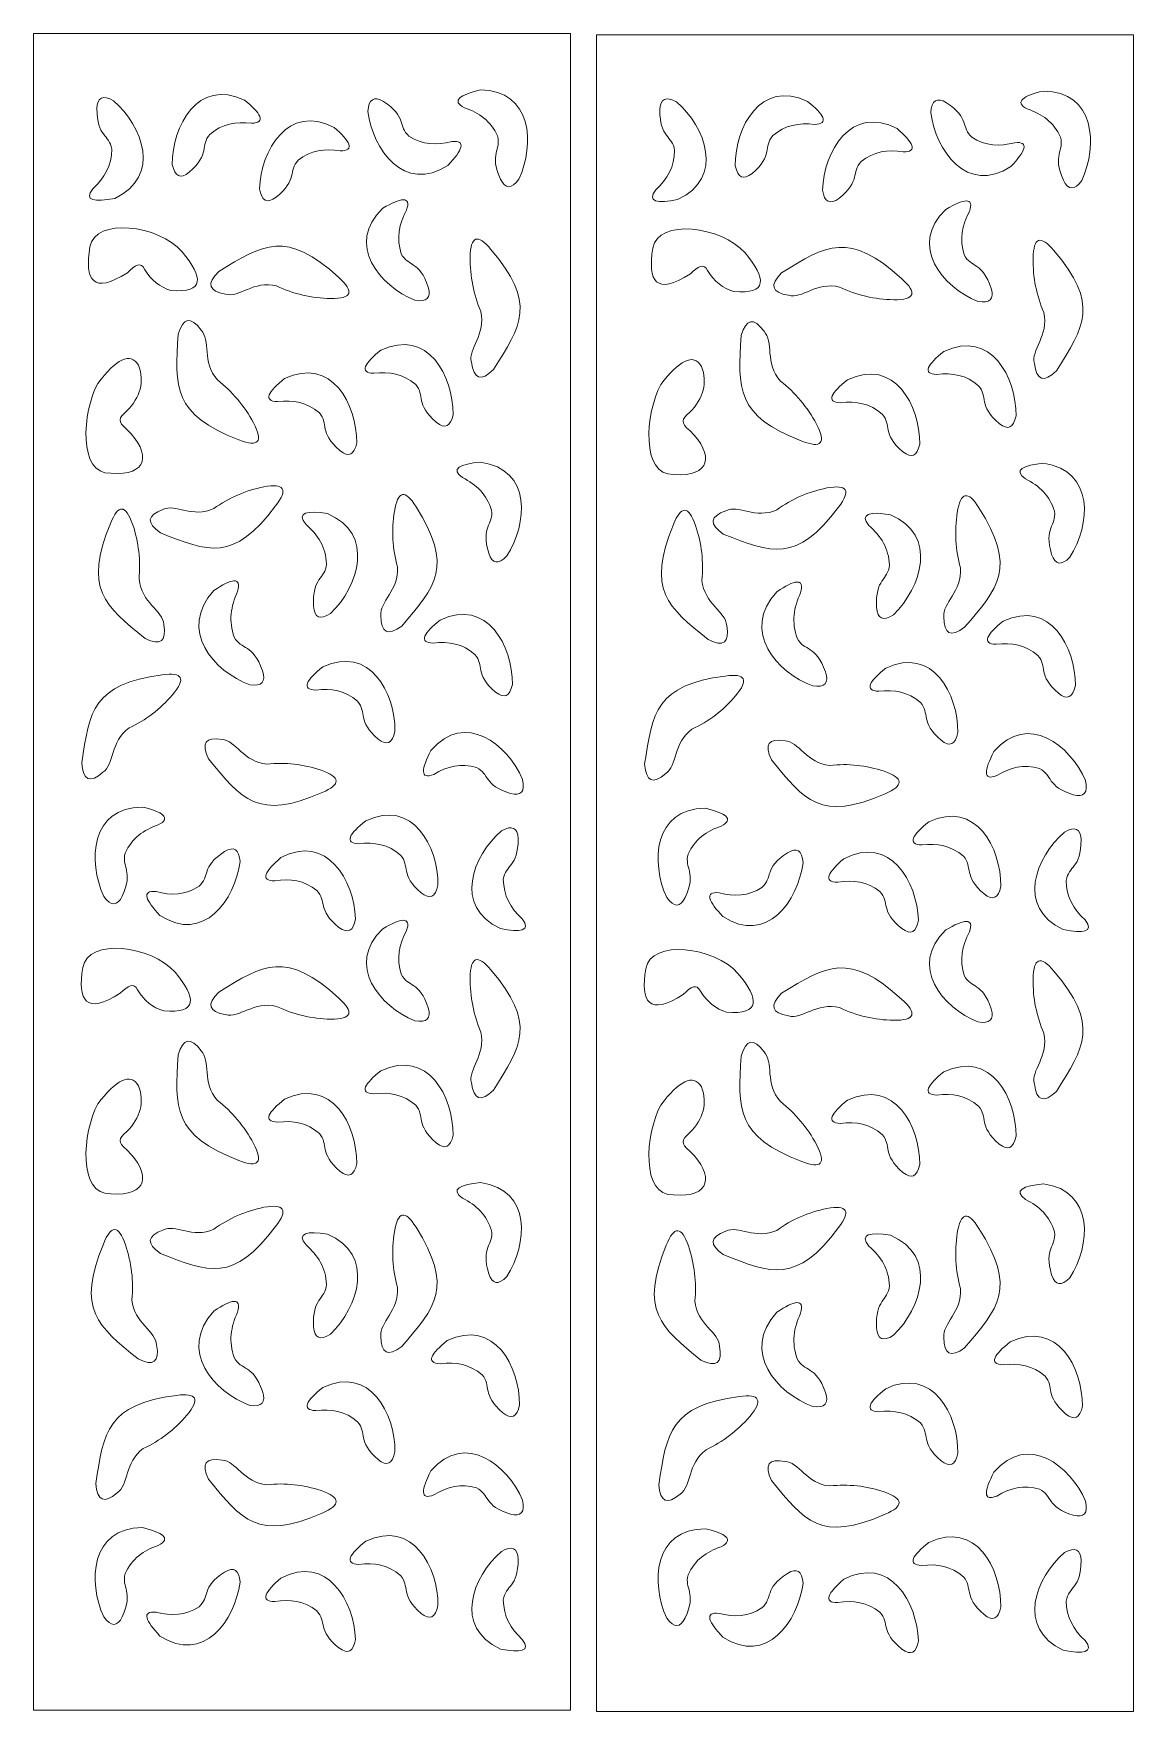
# Model space of a CAD drawing. Header units: centimetres. Extents: x 1.9 to 14.3, y -9.5 to 9.5.
import ezdxf

# ---------------------------------------------------------------- set-up
doc = ezdxf.new("R2010")
doc.units = ezdxf.units.CM
doc.header["$MEASUREMENT"] = 0
doc.layers.add('layer 1', color=7, linetype='Continuous')

msp = doc.modelspace()

# ---------------------------------------------------------------- linework, layer by layer
at = {"layer": 'layer 1', "color": 7, "lineweight": 9}
for points, knots in [([(7.93276, -9.48661), (7.93276, -9.48661), (7.93276, 9.5), (7.93276, 9.5), (7.93276, 9.5), (7.93276, 9.5), (1.85394, 9.5), (1.85394, 9.5), (1.85394, 9.5), (1.85394, 9.5), (1.85394, -9.48661), (1.85394, -9.48661), (1.85394, -9.48661), (1.85394, -9.48661), (7.93276, -9.48661), (7.93276, -9.48661)], [0, 0, 0, 0, 0.2, 0.2, 0.2, 0.2, 0.4, 0.4, 0.4, 0.4, 0.6, 0.6, 0.6, 0.6, 1, 1, 1, 1]), ([(3.42494, 8.01714), (3.42451, 8.45284), (3.70792, 8.99708), (4.24245, 8.74577), (4.24245, 8.74577), (4.42525, 8.60006), (4.49361, 8.4904), (4.32131, 8.48415), (4.32131, 8.48415), (4.14574, 8.50588), (3.98821, 8.47746), (3.84852, 8.35721), (3.84852, 8.35721), (3.7393, 8.22957), (3.85614, 8.1368), (3.61537, 7.92935), (3.61537, 7.92935), (3.51687, 7.84974), (3.4534, 7.879), (3.42494, 8.01714)], [0, 0, 0, 0, 0.16666667, 0.16666667, 0.16666667, 0.16666667, 0.33333333, 0.33333333, 0.33333333, 0.33333333, 0.5, 0.5, 0.5, 0.5, 0.66666667, 0.66666667, 0.66666667, 0.66666667, 1, 1, 1, 1]), ([(2.76038, 8.73935), (3.08595, 8.45609), (3.30783, 7.88307), (2.77227, 7.63404), (2.77227, 7.63404), (2.54449, 7.58778), (2.41812, 7.60639), (2.52561, 7.74346), (2.52561, 7.74346), (2.65611, 7.86484), (2.73743, 8.00493), (2.73857, 8.19103), (2.73857, 8.19103), (2.71436, 8.35842), (2.56905, 8.32862), (2.57088, 8.64951), (2.57088, 8.64951), (2.57556, 8.77736), (2.63872, 8.8073), (2.76038, 8.73935)], [0, 0, 0, 0, 0.16666667, 0.16666667, 0.16666667, 0.16666667, 0.33333333, 0.33333333, 0.33333333, 0.33333333, 0.5, 0.5, 0.5, 0.5, 0.66666667, 0.66666667, 0.66666667, 0.66666667, 1, 1, 1, 1]), ([(5.63854, 8.61752), (5.69597, 8.18576), (6.04904, 7.6854), (6.54531, 8.00779), (6.54531, 8.00779), (6.70709, 8.17726), (6.76026, 8.2953), (6.58871, 8.27784), (6.58871, 8.27784), (6.41763, 8.23221), (6.25777, 8.23874), (6.10339, 8.33871), (6.10339, 8.33871), (5.97823, 8.45019), (6.08168, 8.55815), (5.81556, 8.73065), (5.81556, 8.73065), (5.7074, 8.79601), (5.64839, 8.7583), (5.63854, 8.61752)], [0, 0, 0, 0, 0.16666667, 0.16666667, 0.16666667, 0.16666667, 0.33333333, 0.33333333, 0.33333333, 0.33333333, 0.5, 0.5, 0.5, 0.5, 0.66666667, 0.66666667, 0.66666667, 0.66666667, 1, 1, 1, 1]), ([(7.34881, 7.8501), (7.53072, 8.24458), (7.50075, 8.85966), (6.91185, 8.86226), (6.91185, 8.86226), (6.68556, 8.80901), (6.57794, 8.73912), (6.73142, 8.65924), (6.73142, 8.65924), (6.89951, 8.6033), (7.03036, 8.5097), (7.1068, 8.3406), (7.1068, 8.3406), (7.15256, 8.17794), (7.00806, 8.14423), (7.13974, 7.8526), (7.13974, 7.8526), (7.19579, 7.73806), (7.26548, 7.73723), (7.34881, 7.8501)], [0, 0, 0, 0, 0.16666667, 0.16666667, 0.16666667, 0.16666667, 0.33333333, 0.33333333, 0.33333333, 0.33333333, 0.5, 0.5, 0.5, 0.5, 0.66666667, 0.66666667, 0.66666667, 0.66666667, 1, 1, 1, 1]), ([(4.41207, 7.74183), (4.42861, 8.1772), (4.73298, 8.70961), (5.25731, 8.43698), (5.25731, 8.43698), (5.43429, 8.28403), (5.49833, 8.1717), (5.32592, 8.17239), (5.32592, 8.17239), (5.15133, 8.20117), (4.99282, 8.17912), (4.84856, 8.06458), (4.84856, 8.06458), (4.73445, 7.94144), (4.84759, 7.84404), (4.59893, 7.64644), (4.59893, 7.64644), (4.49741, 7.57086), (4.43513, 7.60265), (4.41207, 7.74183)], [0, 0, 0, 0, 0.16666667, 0.16666667, 0.16666667, 0.16666667, 0.33333333, 0.33333333, 0.33333333, 0.33333333, 0.5, 0.5, 0.5, 0.5, 0.66666667, 0.66666667, 0.66666667, 0.66666667, 1, 1, 1, 1]), ([(6.17135, 6.48052), (5.77312, 6.64137), (5.38077, 7.1105), (5.80821, 7.5224), (5.80821, 7.5224), (6.00899, 7.64115), (6.13448, 7.66513), (6.07642, 7.50007), (6.07642, 7.50007), (5.99159, 7.34226), (5.95925, 7.18295), (6.01741, 7.00649), (6.01741, 7.00649), (6.09361, 6.85608), (6.22161, 6.93212), (6.32204, 6.6279), (6.32204, 6.6279), (6.35832, 6.5054), (6.30809, 6.45627), (6.17135, 6.48052)], [0, 0, 0, 0, 0.16666667, 0.16666667, 0.16666667, 0.16666667, 0.33333333, 0.33333333, 0.33333333, 0.33333333, 0.5, 0.5, 0.5, 0.5, 0.66666667, 0.66666667, 0.66666667, 0.66666667, 1, 1, 1, 1]), ([(2.49132, 7.08342), (2.5516, 7.42226), (3.2703, 7.334), (3.53582, 7.03002), (3.53582, 7.03002), (3.77861, 6.73669), (3.79491, 6.55992), (3.40745, 6.59096), (3.40745, 6.59096), (3.28495, 6.6274), (3.1858, 6.70735), (3.10999, 6.83082), (3.10999, 6.83082), (3.07177, 6.91565), (3.00146, 6.88081), (2.91655, 6.79156), (2.91655, 6.79156), (2.52447, 6.54214), (2.43209, 6.70779), (2.49132, 7.08342)], [0, 0, 0, 0, 0.16666667, 0.16666667, 0.16666667, 0.16666667, 0.33333333, 0.33333333, 0.33333333, 0.33333333, 0.5, 0.5, 0.5, 0.5, 0.66666667, 0.66666667, 0.66666667, 0.66666667, 1, 1, 1, 1]), ([(3.95001, 6.80563), (4.45346, 7.11541), (4.71581, 7.28167), (5.31081, 6.73613), (5.31081, 6.73613), (5.48963, 6.57654), (5.45898, 6.49746), (5.21885, 6.49889), (5.21885, 6.49889), (5.00234, 6.50341), (4.798, 6.55119), (4.60582, 6.64224), (4.60582, 6.64224), (4.34653, 6.70953), (4.17973, 6.50266), (4.02878, 6.54977), (4.02878, 6.54977), (3.83537, 6.58119), (3.80911, 6.66648), (3.95001, 6.80563)], [0, 0, 0, 0, 0.16666667, 0.16666667, 0.16666667, 0.16666667, 0.33333333, 0.33333333, 0.33333333, 0.33333333, 0.5, 0.5, 0.5, 0.5, 0.66666667, 0.66666667, 0.66666667, 0.66666667, 1, 1, 1, 1]), ([(7.06001, 5.69466), (7.37881, 6.19209), (7.54967, 6.4512), (7.0317, 7.05578), (7.0317, 7.05578), (6.88031, 7.23741), (6.8018, 7.20823), (6.79616, 6.96824), (6.79616, 6.96824), (6.79425, 6.7518), (6.83516, 6.54672), (6.91889, 6.35301), (6.91889, 6.35301), (6.97733, 6.09267), (6.7694, 5.92978), (6.81121, 5.77807), (6.81121, 5.77807), (6.83638, 5.58421), (6.91931, 5.55641), (7.06001, 5.69466)], [0, 0, 0, 0, 0.16666667, 0.16666667, 0.16666667, 0.16666667, 0.33333333, 0.33333333, 0.33333333, 0.33333333, 0.5, 0.5, 0.5, 0.5, 0.66666667, 0.66666667, 0.66666667, 0.66666667, 1, 1, 1, 1]), ([(3.49091, 6.09446), (3.45295, 5.49736), (3.42895, 5.18399), (4.1795, 4.89901), (4.1795, 4.89901), (4.40126, 4.81134), (4.45611, 4.87548), (4.34406, 5.09143), (4.34406, 5.09143), (4.24021, 5.28465), (4.10422, 5.44693), (3.93609, 5.57827), (3.93609, 5.57827), (3.75773, 5.78112), (3.86126, 6.02704), (3.7505, 6.14147), (3.7505, 6.14147), (3.63383, 6.30145), (3.5473, 6.28578), (3.49091, 6.09446)], [0, 0, 0, 0, 0.16666667, 0.16666667, 0.16666667, 0.16666667, 0.33333333, 0.33333333, 0.33333333, 0.33333333, 0.5, 0.5, 0.5, 0.5, 0.66666667, 0.66666667, 0.66666667, 0.66666667, 1, 1, 1, 1]), ([(6.60377, 5.18575), (6.6042, 5.62144), (6.32079, 6.16569), (5.78626, 5.91437), (5.78626, 5.91437), (5.60346, 5.76866), (5.5351, 5.659), (5.7074, 5.65276), (5.7074, 5.65276), (5.88297, 5.67448), (6.0405, 5.64607), (6.18019, 5.52582), (6.18019, 5.52582), (6.28941, 5.39817), (6.17257, 5.3054), (6.41335, 5.09795), (6.41335, 5.09795), (6.51184, 5.01834), (6.57532, 5.04761), (6.60377, 5.18575)], [0, 0, 0, 0, 0.16666667, 0.16666667, 0.16666667, 0.16666667, 0.33333333, 0.33333333, 0.33333333, 0.33333333, 0.5, 0.5, 0.5, 0.5, 0.66666667, 0.66666667, 0.66666667, 0.66666667, 1, 1, 1, 1]), ([(2.72723, 4.52152), (2.35326, 4.50808), (2.40585, 5.21056), (2.5807, 5.53859), (2.5807, 5.53859), (2.78613, 5.80727), (2.9473, 5.90239), (3.0438, 5.74387), (3.0438, 5.74387), (3.1112, 5.55848), (3.06579, 5.38496), (2.90757, 5.2233), (2.90757, 5.2233), (2.81882, 5.14287), (2.79911, 5.1099), (2.90972, 5.01759), (2.90972, 5.01759), (3.19226, 4.74391), (3.14701, 4.48658), (2.72723, 4.52152)], [0, 0, 0, 0, 0.16666667, 0.16666667, 0.16666667, 0.16666667, 0.33333333, 0.33333333, 0.33333333, 0.33333333, 0.5, 0.5, 0.5, 0.5, 0.66666667, 0.66666667, 0.66666667, 0.66666667, 1, 1, 1, 1]), ([(5.51332, 4.86503), (5.51375, 5.30073), (5.23035, 5.84497), (4.69582, 5.59365), (4.69582, 5.59365), (4.51302, 5.44795), (4.44465, 5.33828), (4.61696, 5.33204), (4.61696, 5.33204), (4.79253, 5.35377), (4.95006, 5.32535), (5.08975, 5.2051), (5.08975, 5.2051), (5.19897, 5.07746), (5.08213, 4.98469), (5.3229, 4.77724), (5.3229, 4.77724), (5.4214, 4.69762), (5.48487, 4.72689), (5.51332, 4.86503)], [0, 0, 0, 0, 0.16666667, 0.16666667, 0.16666667, 0.16666667, 0.33333333, 0.33333333, 0.33333333, 0.33333333, 0.5, 0.5, 0.5, 0.5, 0.66666667, 0.66666667, 0.66666667, 0.66666667, 1, 1, 1, 1]), ([(7.21358, 3.58437), (7.44633, 3.95018), (7.49852, 4.56371), (6.91538, 4.64734), (6.91538, 4.64734), (6.68409, 4.62573), (6.56816, 4.5713), (6.70959, 4.47103), (6.70959, 4.47103), (6.86868, 4.39247), (6.98587, 4.28173), (7.0391, 4.10366), (7.0391, 4.10366), (7.06278, 3.93619), (6.91512, 3.92268), (7.00676, 3.61562), (7.00676, 3.61562), (7.04705, 3.49441), (7.11599, 3.484), (7.21358, 3.58437)], [0, 0, 0, 0, 0.16666667, 0.16666667, 0.16666667, 0.16666667, 0.33333333, 0.33333333, 0.33333333, 0.33333333, 0.5, 0.5, 0.5, 0.5, 0.66666667, 0.66666667, 0.66666667, 0.66666667, 1, 1, 1, 1]), ([(3.28955, 3.84573), (3.83343, 3.6297), (4.11772, 3.51239), (4.59435, 4.15117), (4.59435, 4.15117), (4.73839, 4.33886), (4.6943, 4.41107), (4.46208, 4.36781), (4.46208, 4.36781), (4.25329, 4.32562), (4.06416, 4.24312), (3.89469, 4.12031), (3.89469, 4.12031), (3.65592, 4.00911), (3.45673, 4.18292), (3.31918, 4.11039), (3.31918, 4.11039), (3.13764, 4.04585), (3.12777, 3.95763), (3.28955, 3.84573)], [0, 0, 0, 0, 0.16666667, 0.16666667, 0.16666667, 0.16666667, 0.33333333, 0.33333333, 0.33333333, 0.33333333, 0.5, 0.5, 0.5, 0.5, 0.66666667, 0.66666667, 0.66666667, 0.66666667, 1, 1, 1, 1]), ([(6.02176, 2.79034), (6.40682, 3.23666), (6.61215, 3.46846), (6.18391, 4.14174), (6.18391, 4.14174), (6.05944, 4.34339), (5.97764, 4.32585), (5.93853, 4.08911), (5.93853, 4.08911), (5.90639, 3.87514), (5.91823, 3.66624), (5.97405, 3.46239), (5.97405, 3.46239), (5.99552, 3.19625), (5.76694, 3.06505), (5.78713, 2.90884), (5.78713, 2.90884), (5.78496, 2.71331), (5.86317, 2.67381), (6.02176, 2.79034)], [0, 0, 0, 0, 0.16666667, 0.16666667, 0.16666667, 0.16666667, 0.33333333, 0.33333333, 0.33333333, 0.33333333, 0.5, 0.5, 0.5, 0.5, 0.66666667, 0.66666667, 0.66666667, 0.66666667, 1, 1, 1, 1]), ([(3.1168, 2.65051), (2.66086, 3.02143), (2.4188, 3.21311), (2.72455, 3.95221), (2.72455, 3.95221), (2.81239, 4.17289), (2.89594, 4.17018), (2.9752, 3.94405), (2.9752, 3.94405), (3.04366, 3.7391), (3.06797, 3.53131), (3.0481, 3.32069), (3.0481, 3.32069), (3.07277, 3.05483), (3.3204, 2.96633), (3.32741, 2.80894), (3.32741, 2.80894), (3.3632, 2.61682), (3.293, 2.56401), (3.1168, 2.65051)], [0, 0, 0, 0, 0.16666667, 0.16666667, 0.16666667, 0.16666667, 0.33333333, 0.33333333, 0.33333333, 0.33333333, 0.5, 0.5, 0.5, 0.5, 0.66666667, 0.66666667, 0.66666667, 0.66666667, 1, 1, 1, 1]), ([(5.21697, 2.9318), (5.52983, 3.23726), (5.7264, 3.83489), (5.18047, 4.06528), (5.18047, 4.06528), (4.9509, 4.10212), (4.82546, 4.07718), (4.93885, 3.94168), (4.93885, 3.94168), (5.07453, 3.82332), (5.1619, 3.6835), (5.17119, 3.49281), (5.17119, 3.49281), (5.15433, 3.32011), (5.00786, 3.34392), (5.02373, 3.01509), (5.02373, 3.01509), (5.034, 2.88426), (5.09841, 2.8565), (5.21697, 2.9318)], [0, 0, 0, 0, 0.16666667, 0.16666667, 0.16666667, 0.16666667, 0.33333333, 0.33333333, 0.33333333, 0.33333333, 0.5, 0.5, 0.5, 0.5, 0.66666667, 0.66666667, 0.66666667, 0.66666667, 1, 1, 1, 1]), ([(4.30171, 2.12545), (3.89715, 2.27491), (3.48563, 2.7453), (3.89555, 3.19287), (3.89555, 3.19287), (4.09121, 3.32537), (4.2156, 3.35594), (4.16445, 3.18164), (4.16445, 3.18164), (4.08626, 3.01371), (4.06058, 2.84656), (4.12603, 2.66563), (4.12603, 2.66563), (4.20842, 2.51259), (4.33315, 2.59741), (4.44613, 2.28549), (4.44613, 2.28549), (4.48748, 2.15969), (4.43934, 2.10635), (4.30171, 2.12545)], [0, 0, 0, 0, 0.16666667, 0.16666667, 0.16666667, 0.16666667, 0.33333333, 0.33333333, 0.33333333, 0.33333333, 0.5, 0.5, 0.5, 0.5, 0.66666667, 0.66666667, 0.66666667, 0.66666667, 1, 1, 1, 1]), ([(7.27521, 2.13035), (7.27564, 2.56605), (6.99223, 3.11029), (6.4577, 2.85898), (6.4577, 2.85898), (6.2749, 2.71327), (6.20654, 2.60361), (6.37885, 2.59737), (6.37885, 2.59737), (6.55441, 2.61909), (6.71194, 2.59067), (6.85163, 2.47042), (6.85163, 2.47042), (6.96086, 2.34278), (6.84401, 2.25001), (7.08479, 2.04256), (7.08479, 2.04256), (7.18329, 1.96295), (7.24676, 1.99221), (7.27521, 2.13035)], [0, 0, 0, 0, 0.16666667, 0.16666667, 0.16666667, 0.16666667, 0.33333333, 0.33333333, 0.33333333, 0.33333333, 0.5, 0.5, 0.5, 0.5, 0.66666667, 0.66666667, 0.66666667, 0.66666667, 1, 1, 1, 1]), ([(5.9459, 1.59889), (5.94633, 2.03458), (5.66292, 2.57882), (5.12839, 2.32751), (5.12839, 2.32751), (4.94559, 2.1818), (4.87723, 2.07214), (5.04953, 2.06589), (5.04953, 2.06589), (5.2251, 2.08762), (5.38263, 2.0592), (5.52232, 1.93895), (5.52232, 1.93895), (5.63154, 1.81131), (5.5147, 1.71854), (5.75548, 1.51109), (5.75548, 1.51109), (5.85397, 1.43148), (5.91745, 1.46074), (5.9459, 1.59889)], [0, 0, 0, 0, 0.16666667, 0.16666667, 0.16666667, 0.16666667, 0.33333333, 0.33333333, 0.33333333, 0.33333333, 0.5, 0.5, 0.5, 0.5, 0.66666667, 0.66666667, 0.66666667, 0.66666667, 1, 1, 1, 1]), ([(2.39875, 1.24043), (2.48599, 1.82748), (2.52785, 2.13653), (3.3101, 2.23781), (3.3101, 2.23781), (3.54194, 2.27109), (3.58149, 2.19621), (3.42875, 2.01317), (3.42875, 2.01317), (3.28862, 1.85023), (3.12394, 1.72473), (2.93472, 1.63668), (2.93472, 1.63668), (2.72081, 1.48176), (2.76956, 1.21951), (2.63911, 1.13448), (2.63911, 1.13448), (2.49353, 1.00672), (2.41341, 1.04204), (2.39875, 1.24043)], [0, 0, 0, 0, 0.16666667, 0.16666667, 0.16666667, 0.16666667, 0.33333333, 0.33333333, 0.33333333, 0.33333333, 0.5, 0.5, 0.5, 0.5, 0.66666667, 0.66666667, 0.66666667, 0.66666667, 1, 1, 1, 1]), ([(7.39114, 1.05347), (7.2179, 1.45196), (6.74191, 1.83275), (6.35338, 1.38276), (6.35338, 1.38276), (6.24433, 1.17423), (6.22554, 1.0458), (6.38555, 1.11109), (6.38555, 1.11109), (6.5374, 1.20329), (6.69274, 1.24222), (6.86837, 1.18984), (6.86837, 1.18984), (7.01909, 1.11815), (6.94924, 0.9852), (7.25204, 0.89475), (7.25204, 0.89475), (7.37382, 0.86255), (7.42018, 0.91545), (7.39114, 1.05347)], [0, 0, 0, 0, 0.16666667, 0.16666667, 0.16666667, 0.16666667, 0.33333333, 0.33333333, 0.33333333, 0.33333333, 0.5, 0.5, 0.5, 0.5, 0.66666667, 0.66666667, 0.66666667, 0.66666667, 1, 1, 1, 1]), ([(3.83548, 1.28826), (4.20567, 0.8291), (4.39705, 0.58527), (5.12024, 0.90493), (5.12024, 0.90493), (5.33623, 0.99687), (5.33256, 1.08178), (5.10924, 1.15968), (5.10924, 1.15968), (4.90688, 1.22685), (4.70225, 1.24908), (4.49535, 1.22638), (4.49535, 1.22638), (4.23361, 1.2483), (4.14363, 1.49902), (3.98877, 1.50427), (3.98877, 1.50427), (3.79941, 1.53837), (3.74831, 1.46637), (3.83548, 1.28826)], [0, 0, 0, 0, 0.16666667, 0.16666667, 0.16666667, 0.16666667, 0.33333333, 0.33333333, 0.33333333, 0.33333333, 0.5, 0.5, 0.5, 0.5, 0.66666667, 0.66666667, 0.66666667, 0.66666667, 1, 1, 1, 1]), ([(6.43254, -0.14215), (6.43297, 0.29355), (6.14957, 0.83779), (5.61503, 0.58648), (5.61503, 0.58648), (5.43223, 0.44077), (5.36387, 0.33111), (5.53618, 0.32486), (5.53618, 0.32486), (5.71174, 0.34659), (5.86927, 0.31817), (6.00896, 0.19792), (6.00896, 0.19792), (6.11819, 0.07028), (6.00134, -0.02249), (6.24212, -0.22994), (6.24212, -0.22994), (6.34062, -0.30955), (6.40409, -0.28029), (6.43254, -0.14215)], [0, 0, 0, 0, 0.16666667, 0.16666667, 0.16666667, 0.16666667, 0.33333333, 0.33333333, 0.33333333, 0.33333333, 0.5, 0.5, 0.5, 0.5, 0.66666667, 0.66666667, 0.66666667, 0.66666667, 1, 1, 1, 1]), ([(2.64894, -0.27073), (2.46702, 0.12375), (2.49699, 0.73882), (3.08589, 0.74142), (3.08589, 0.74142), (3.31219, 0.68818), (3.4198, 0.61829), (3.26633, 0.53841), (3.26633, 0.53841), (3.09823, 0.48247), (2.96738, 0.38887), (2.89094, 0.21977), (2.89094, 0.21977), (2.84519, 0.0571), (2.98968, 0.0234), (2.85801, -0.26823), (2.85801, -0.26823), (2.80195, -0.38278), (2.73226, -0.38361), (2.64894, -0.27073)], [0, 0, 0, 0, 0.16666667, 0.16666667, 0.16666667, 0.16666667, 0.33333333, 0.33333333, 0.33333333, 0.33333333, 0.5, 0.5, 0.5, 0.5, 0.66666667, 0.66666667, 0.66666667, 0.66666667, 1, 1, 1, 1]), ([(5.49881, -0.52604), (5.48227, -0.09067), (5.1779, 0.44174), (4.65357, 0.1691), (4.65357, 0.1691), (4.47659, 0.01615), (4.41255, -0.09618), (4.58496, -0.09548), (4.58496, -0.09548), (4.75955, -0.06671), (4.91806, -0.08876), (5.06232, -0.20329), (5.06232, -0.20329), (5.17643, -0.32644), (5.06329, -0.42384), (5.31195, -0.62143), (5.31195, -0.62143), (5.41347, -0.69702), (5.47575, -0.66522), (5.49881, -0.52604)], [0, 0, 0, 0, 0.16666667, 0.16666667, 0.16666667, 0.16666667, 0.33333333, 0.33333333, 0.33333333, 0.33333333, 0.5, 0.5, 0.5, 0.5, 0.66666667, 0.66666667, 0.66666667, 0.66666667, 1, 1, 1, 1]), ([(7.1505, 0.47147), (6.82493, 0.18821), (6.60305, -0.3848), (7.13862, -0.63383), (7.13862, -0.63383), (7.36639, -0.6801), (7.49276, -0.66149), (7.38527, -0.52442), (7.38527, -0.52442), (7.25477, -0.40304), (7.17345, -0.26294), (7.17231, -0.07684), (7.17231, -0.07684), (7.19652, 0.09055), (7.34183, 0.06074), (7.34, 0.38163), (7.34, 0.38163), (7.33533, 0.50948), (7.27216, 0.53943), (7.1505, 0.47147)], [0, 0, 0, 0, 0.16666667, 0.16666667, 0.16666667, 0.16666667, 0.33333333, 0.33333333, 0.33333333, 0.33333333, 0.5, 0.5, 0.5, 0.5, 0.66666667, 0.66666667, 0.66666667, 0.66666667, 1, 1, 1, 1]), ([(4.19196, 0.12313), (4.13454, -0.30864), (3.78146, -0.80899), (3.2852, -0.4866), (3.2852, -0.4866), (3.12342, -0.31713), (3.07024, -0.19909), (3.2418, -0.21656), (3.2418, -0.21656), (3.41287, -0.26219), (3.57273, -0.25565), (3.72711, -0.15568), (3.72711, -0.15568), (3.85228, -0.0442), (3.74882, 0.06376), (4.01494, 0.23626), (4.01494, 0.23626), (4.12311, 0.30162), (4.18211, 0.26391), (4.19196, 0.12313)], [0, 0, 0, 0, 0.16666667, 0.16666667, 0.16666667, 0.16666667, 0.33333333, 0.33333333, 0.33333333, 0.33333333, 0.5, 0.5, 0.5, 0.5, 0.66666667, 0.66666667, 0.66666667, 0.66666667, 1, 1, 1, 1]), ([(6.17135, -1.67877), (5.77312, -1.51793), (5.38077, -1.0488), (5.80821, -0.6369), (5.80821, -0.6369), (6.00899, -0.51815), (6.13448, -0.49416), (6.07642, -0.65923), (6.07642, -0.65923), (5.99159, -0.81703), (5.95925, -0.97635), (6.01741, -1.15281), (6.01741, -1.15281), (6.09361, -1.30322), (6.22161, -1.22718), (6.32204, -1.5314), (6.32204, -1.5314), (6.35832, -1.6539), (6.30809, -1.70302), (6.17135, -1.67877)], [0, 0, 0, 0, 0.16666667, 0.16666667, 0.16666667, 0.16666667, 0.33333333, 0.33333333, 0.33333333, 0.33333333, 0.5, 0.5, 0.5, 0.5, 0.66666667, 0.66666667, 0.66666667, 0.66666667, 1, 1, 1, 1]), ([(2.41095, -1.07588), (2.47122, -0.73704), (3.18993, -0.8253), (3.45545, -1.12927), (3.45545, -1.12927), (3.69824, -1.42261), (3.71453, -1.59937), (3.32707, -1.56833), (3.32707, -1.56833), (3.20458, -1.53189), (3.10542, -1.45194), (3.02961, -1.32848), (3.02961, -1.32848), (2.99139, -1.24364), (2.92108, -1.27849), (2.83618, -1.36773), (2.83618, -1.36773), (2.44409, -1.61716), (2.35171, -1.45151), (2.41095, -1.07588)], [0, 0, 0, 0, 0.16666667, 0.16666667, 0.16666667, 0.16666667, 0.33333333, 0.33333333, 0.33333333, 0.33333333, 0.5, 0.5, 0.5, 0.5, 0.66666667, 0.66666667, 0.66666667, 0.66666667, 1, 1, 1, 1]), ([(3.95001, -1.35367), (4.45346, -1.04389), (4.71581, -0.87763), (5.31081, -1.42317), (5.31081, -1.42317), (5.48963, -1.58275), (5.45898, -1.66183), (5.21885, -1.66041), (5.21885, -1.66041), (5.00234, -1.65589), (4.798, -1.6081), (4.60582, -1.51705), (4.60582, -1.51705), (4.34653, -1.44976), (4.17973, -1.65664), (4.02878, -1.60953), (4.02878, -1.60953), (3.83537, -1.57811), (3.80911, -1.49282), (3.95001, -1.35367)], [0, 0, 0, 0, 0.16666667, 0.16666667, 0.16666667, 0.16666667, 0.33333333, 0.33333333, 0.33333333, 0.33333333, 0.5, 0.5, 0.5, 0.5, 0.66666667, 0.66666667, 0.66666667, 0.66666667, 1, 1, 1, 1]), ([(7.06001, -2.46463), (7.37881, -1.96721), (7.54967, -1.70809), (7.0317, -1.10351), (7.0317, -1.10351), (6.88031, -0.92189), (6.8018, -0.95107), (6.79616, -1.19106), (6.79616, -1.19106), (6.79425, -1.4075), (6.83516, -1.61257), (6.91889, -1.80629), (6.91889, -1.80629), (6.97733, -2.06663), (6.7694, -2.22952), (6.81121, -2.38122), (6.81121, -2.38122), (6.83638, -2.57508), (6.91931, -2.60289), (7.06001, -2.46463)], [0, 0, 0, 0, 0.16666667, 0.16666667, 0.16666667, 0.16666667, 0.33333333, 0.33333333, 0.33333333, 0.33333333, 0.5, 0.5, 0.5, 0.5, 0.66666667, 0.66666667, 0.66666667, 0.66666667, 1, 1, 1, 1]), ([(3.49091, -2.06484), (3.45295, -2.66194), (3.42895, -2.97531), (4.1795, -3.26029), (4.1795, -3.26029), (4.40126, -3.34796), (4.45611, -3.28382), (4.34406, -3.06787), (4.34406, -3.06787), (4.24021, -2.87464), (4.10422, -2.71237), (3.93609, -2.58102), (3.93609, -2.58102), (3.75773, -2.37818), (3.86126, -2.13225), (3.7505, -2.01782), (3.7505, -2.01782), (3.63383, -1.85785), (3.5473, -1.87352), (3.49091, -2.06484)], [0, 0, 0, 0, 0.16666667, 0.16666667, 0.16666667, 0.16666667, 0.33333333, 0.33333333, 0.33333333, 0.33333333, 0.5, 0.5, 0.5, 0.5, 0.66666667, 0.66666667, 0.66666667, 0.66666667, 1, 1, 1, 1]), ([(6.60377, -2.97355), (6.6042, -2.53786), (6.32079, -1.99361), (5.78626, -2.24492), (5.78626, -2.24492), (5.60346, -2.39063), (5.5351, -2.5003), (5.7074, -2.50654), (5.7074, -2.50654), (5.88297, -2.48481), (6.0405, -2.51323), (6.18019, -2.63348), (6.18019, -2.63348), (6.28941, -2.76112), (6.17257, -2.85389), (6.41335, -3.06134), (6.41335, -3.06134), (6.51184, -3.14095), (6.57532, -3.11169), (6.60377, -2.97355)], [0, 0, 0, 0, 0.16666667, 0.16666667, 0.16666667, 0.16666667, 0.33333333, 0.33333333, 0.33333333, 0.33333333, 0.5, 0.5, 0.5, 0.5, 0.66666667, 0.66666667, 0.66666667, 0.66666667, 1, 1, 1, 1]), ([(2.72723, -3.63778), (2.35326, -3.65122), (2.40585, -2.94874), (2.5807, -2.6207), (2.5807, -2.6207), (2.78613, -2.35203), (2.9473, -2.2569), (3.0438, -2.41542), (3.0438, -2.41542), (3.1112, -2.60082), (3.06579, -2.77434), (2.90757, -2.93599), (2.90757, -2.93599), (2.81882, -3.01643), (2.79911, -3.0494), (2.90972, -3.1417), (2.90972, -3.1417), (3.19226, -3.41538), (3.14701, -3.67272), (2.72723, -3.63778)], [0, 0, 0, 0, 0.16666667, 0.16666667, 0.16666667, 0.16666667, 0.33333333, 0.33333333, 0.33333333, 0.33333333, 0.5, 0.5, 0.5, 0.5, 0.66666667, 0.66666667, 0.66666667, 0.66666667, 1, 1, 1, 1]), ([(5.51332, -3.29426), (5.51375, -2.85857), (5.23035, -2.31433), (4.69582, -2.56564), (4.69582, -2.56564), (4.51302, -2.71135), (4.44465, -2.82101), (4.61696, -2.82725), (4.61696, -2.82725), (4.79253, -2.80553), (4.95006, -2.83395), (5.08975, -2.9542), (5.08975, -2.9542), (5.19897, -3.08184), (5.08213, -3.17461), (5.3229, -3.38206), (5.3229, -3.38206), (5.4214, -3.46167), (5.48487, -3.43241), (5.51332, -3.29426)], [0, 0, 0, 0, 0.16666667, 0.16666667, 0.16666667, 0.16666667, 0.33333333, 0.33333333, 0.33333333, 0.33333333, 0.5, 0.5, 0.5, 0.5, 0.66666667, 0.66666667, 0.66666667, 0.66666667, 1, 1, 1, 1]), ([(7.21358, -4.57493), (7.44633, -4.20912), (7.49852, -3.59558), (6.91538, -3.51195), (6.91538, -3.51195), (6.68409, -3.53356), (6.56816, -3.588), (6.70959, -3.68826), (6.70959, -3.68826), (6.86868, -3.76683), (6.98587, -3.87757), (7.0391, -4.05563), (7.0391, -4.05563), (7.06278, -4.2231), (6.91512, -4.23661), (7.00676, -4.54368), (7.00676, -4.54368), (7.04705, -4.66488), (7.11599, -4.6753), (7.21358, -4.57493)], [0, 0, 0, 0, 0.16666667, 0.16666667, 0.16666667, 0.16666667, 0.33333333, 0.33333333, 0.33333333, 0.33333333, 0.5, 0.5, 0.5, 0.5, 0.66666667, 0.66666667, 0.66666667, 0.66666667, 1, 1, 1, 1]), ([(3.28955, -4.31357), (3.83343, -4.5296), (4.11772, -4.64691), (4.59435, -4.00813), (4.59435, -4.00813), (4.73839, -3.82043), (4.6943, -3.74822), (4.46208, -3.79149), (4.46208, -3.79149), (4.25329, -3.83367), (4.06416, -3.91617), (3.89469, -4.03898), (3.89469, -4.03898), (3.65592, -4.15018), (3.45673, -3.97638), (3.31918, -4.0489), (3.31918, -4.0489), (3.13764, -4.11345), (3.12777, -4.20167), (3.28955, -4.31357)], [0, 0, 0, 0, 0.16666667, 0.16666667, 0.16666667, 0.16666667, 0.33333333, 0.33333333, 0.33333333, 0.33333333, 0.5, 0.5, 0.5, 0.5, 0.66666667, 0.66666667, 0.66666667, 0.66666667, 1, 1, 1, 1]), ([(3.03642, -5.50878), (2.58048, -5.13786), (2.33842, -4.94618), (2.64417, -4.20709), (2.64417, -4.20709), (2.73202, -3.9864), (2.81557, -3.98912), (2.89482, -4.21524), (2.89482, -4.21524), (2.96329, -4.42019), (2.98759, -4.62798), (2.96772, -4.83861), (2.96772, -4.83861), (2.99239, -5.10447), (3.24002, -5.19297), (3.24703, -5.35036), (3.24703, -5.35036), (3.28282, -5.54248), (3.21262, -5.59529), (3.03642, -5.50878)], [0, 0, 0, 0, 0.16666667, 0.16666667, 0.16666667, 0.16666667, 0.33333333, 0.33333333, 0.33333333, 0.33333333, 0.5, 0.5, 0.5, 0.5, 0.66666667, 0.66666667, 0.66666667, 0.66666667, 1, 1, 1, 1]), ([(6.02176, -5.36896), (6.40682, -4.92263), (6.61215, -4.69083), (6.18391, -4.01755), (6.18391, -4.01755), (6.05944, -3.8159), (5.97764, -3.83345), (5.93853, -4.07019), (5.93853, -4.07019), (5.90639, -4.28416), (5.91823, -4.49306), (5.97405, -4.6969), (5.97405, -4.6969), (5.99552, -4.96305), (5.76694, -5.09425), (5.78713, -5.25046), (5.78713, -5.25046), (5.78496, -5.44598), (5.86317, -5.48548), (6.02176, -5.36896)], [0, 0, 0, 0, 0.16666667, 0.16666667, 0.16666667, 0.16666667, 0.33333333, 0.33333333, 0.33333333, 0.33333333, 0.5, 0.5, 0.5, 0.5, 0.66666667, 0.66666667, 0.66666667, 0.66666667, 1, 1, 1, 1]), ([(5.21697, -5.22749), (5.52983, -4.92204), (5.7264, -4.3244), (5.18047, -4.09402), (5.18047, -4.09402), (4.9509, -4.05717), (4.82546, -4.08211), (4.93885, -4.21762), (4.93885, -4.21762), (5.07453, -4.33597), (5.1619, -4.47579), (5.17119, -4.66649), (5.17119, -4.66649), (5.15433, -4.83919), (5.00786, -4.81538), (5.02373, -5.1442), (5.02373, -5.1442), (5.034, -5.27503), (5.09841, -5.30279), (5.21697, -5.22749)], [0, 0, 0, 0, 0.16666667, 0.16666667, 0.16666667, 0.16666667, 0.33333333, 0.33333333, 0.33333333, 0.33333333, 0.5, 0.5, 0.5, 0.5, 0.66666667, 0.66666667, 0.66666667, 0.66666667, 1, 1, 1, 1]), ([(4.30171, -6.03385), (3.89715, -5.88438), (3.48563, -5.414), (3.89555, -4.96643), (3.89555, -4.96643), (4.09121, -4.83393), (4.2156, -4.80336), (4.16445, -4.97765), (4.16445, -4.97765), (4.08626, -5.14558), (4.06058, -5.31274), (4.12603, -5.49367), (4.12603, -5.49367), (4.20842, -5.6467), (4.33315, -5.56188), (4.44613, -5.87381), (4.44613, -5.87381), (4.48748, -5.9996), (4.43934, -6.05295), (4.30171, -6.03385)], [0, 0, 0, 0, 0.16666667, 0.16666667, 0.16666667, 0.16666667, 0.33333333, 0.33333333, 0.33333333, 0.33333333, 0.5, 0.5, 0.5, 0.5, 0.66666667, 0.66666667, 0.66666667, 0.66666667, 1, 1, 1, 1]), ([(7.35559, -6.02894), (7.35602, -5.59325), (7.07261, -5.049), (6.53808, -5.30032), (6.53808, -5.30032), (6.35528, -5.44603), (6.28692, -5.55569), (6.45922, -5.56193), (6.45922, -5.56193), (6.63479, -5.54021), (6.79232, -5.56862), (6.93201, -5.68887), (6.93201, -5.68887), (7.04123, -5.81651), (6.92439, -5.90928), (7.16517, -6.11674), (7.16517, -6.11674), (7.26366, -6.19635), (7.32714, -6.16708), (7.35559, -6.02894)], [0, 0, 0, 0, 0.16666667, 0.16666667, 0.16666667, 0.16666667, 0.33333333, 0.33333333, 0.33333333, 0.33333333, 0.5, 0.5, 0.5, 0.5, 0.66666667, 0.66666667, 0.66666667, 0.66666667, 1, 1, 1, 1]), ([(5.9459, -6.56041), (5.94633, -6.12472), (5.66292, -5.58048), (5.12839, -5.83179), (5.12839, -5.83179), (4.94559, -5.9775), (4.87723, -6.08716), (5.04953, -6.0934), (5.04953, -6.0934), (5.2251, -6.07168), (5.38263, -6.10009), (5.52232, -6.22035), (5.52232, -6.22035), (5.63154, -6.34799), (5.5147, -6.44076), (5.75548, -6.64821), (5.75548, -6.64821), (5.85397, -6.72782), (5.91745, -6.69855), (5.9459, -6.56041)], [0, 0, 0, 0, 0.16666667, 0.16666667, 0.16666667, 0.16666667, 0.33333333, 0.33333333, 0.33333333, 0.33333333, 0.5, 0.5, 0.5, 0.5, 0.66666667, 0.66666667, 0.66666667, 0.66666667, 1, 1, 1, 1]), ([(2.5595, -6.91887), (2.64674, -6.33181), (2.6886, -6.02276), (3.47085, -5.92149), (3.47085, -5.92149), (3.7027, -5.8882), (3.74225, -5.96309), (3.5895, -6.14613), (3.5895, -6.14613), (3.44937, -6.30907), (3.2847, -6.43456), (3.09547, -6.52262), (3.09547, -6.52262), (2.88156, -6.67754), (2.93031, -6.93978), (2.79986, -7.02481), (2.79986, -7.02481), (2.65428, -7.15257), (2.57416, -7.11726), (2.5595, -6.91887)], [0, 0, 0, 0, 0.16666667, 0.16666667, 0.16666667, 0.16666667, 0.33333333, 0.33333333, 0.33333333, 0.33333333, 0.5, 0.5, 0.5, 0.5, 0.66666667, 0.66666667, 0.66666667, 0.66666667, 1, 1, 1, 1]), ([(7.39114, -7.10582), (7.2179, -6.70733), (6.74191, -6.32654), (6.35338, -6.77654), (6.35338, -6.77654), (6.24433, -6.98507), (6.22554, -7.11349), (6.38555, -7.04821), (6.38555, -7.04821), (6.5374, -6.95601), (6.69274, -6.91708), (6.86837, -6.96946), (6.86837, -6.96946), (7.01909, -7.04114), (6.94924, -7.1741), (7.25204, -7.26455), (7.25204, -7.26455), (7.37382, -7.29675), (7.42018, -7.24384), (7.39114, -7.10582)], [0, 0, 0, 0, 0.16666667, 0.16666667, 0.16666667, 0.16666667, 0.33333333, 0.33333333, 0.33333333, 0.33333333, 0.5, 0.5, 0.5, 0.5, 0.66666667, 0.66666667, 0.66666667, 0.66666667, 1, 1, 1, 1]), ([(3.83548, -6.87104), (4.20567, -7.33019), (4.39705, -7.57402), (5.12024, -7.25436), (5.12024, -7.25436), (5.33623, -7.16243), (5.33256, -7.07751), (5.10924, -6.99962), (5.10924, -6.99962), (4.90688, -6.93245), (4.70225, -6.91021), (4.49535, -6.93292), (4.49535, -6.93292), (4.23361, -6.911), (4.14363, -6.66028), (3.98877, -6.65503), (3.98877, -6.65503), (3.79941, -6.62092), (3.74831, -6.69293), (3.83548, -6.87104)], [0, 0, 0, 0, 0.16666667, 0.16666667, 0.16666667, 0.16666667, 0.33333333, 0.33333333, 0.33333333, 0.33333333, 0.5, 0.5, 0.5, 0.5, 0.66666667, 0.66666667, 0.66666667, 0.66666667, 1, 1, 1, 1]), ([(6.43254, -8.30144), (6.43297, -7.86575), (6.14957, -7.3215), (5.61503, -7.57282), (5.61503, -7.57282), (5.43223, -7.71853), (5.36387, -7.82819), (5.53618, -7.83443), (5.53618, -7.83443), (5.71174, -7.81271), (5.86927, -7.84112), (6.00896, -7.96137), (6.00896, -7.96137), (6.11819, -8.08901), (6.00134, -8.18179), (6.24212, -8.38924), (6.24212, -8.38924), (6.34062, -8.46885), (6.40409, -8.43958), (6.43254, -8.30144)], [0, 0, 0, 0, 0.16666667, 0.16666667, 0.16666667, 0.16666667, 0.33333333, 0.33333333, 0.33333333, 0.33333333, 0.5, 0.5, 0.5, 0.5, 0.66666667, 0.66666667, 0.66666667, 0.66666667, 1, 1, 1, 1]), ([(2.64894, -8.43003), (2.46702, -8.03554), (2.49699, -7.42048), (3.08589, -7.41787), (3.08589, -7.41787), (3.31219, -7.47112), (3.4198, -7.54101), (3.26633, -7.62089), (3.26633, -7.62089), (3.09823, -7.67683), (2.96738, -7.77043), (2.89094, -7.93953), (2.89094, -7.93953), (2.84519, -8.1022), (2.98968, -8.1359), (2.85801, -8.42753), (2.85801, -8.42753), (2.80195, -8.54207), (2.73226, -8.5429), (2.64894, -8.43003)], [0, 0, 0, 0, 0.16666667, 0.16666667, 0.16666667, 0.16666667, 0.33333333, 0.33333333, 0.33333333, 0.33333333, 0.5, 0.5, 0.5, 0.5, 0.66666667, 0.66666667, 0.66666667, 0.66666667, 1, 1, 1, 1]), ([(5.49881, -8.68534), (5.48227, -8.24997), (5.1779, -7.71756), (4.65357, -7.99019), (4.65357, -7.99019), (4.47659, -8.14315), (4.41255, -8.25547), (4.58496, -8.25478), (4.58496, -8.25478), (4.75955, -8.226), (4.91806, -8.24805), (5.06232, -8.36259), (5.06232, -8.36259), (5.17643, -8.48573), (5.06329, -8.58313), (5.31195, -8.78073), (5.31195, -8.78073), (5.41347, -8.85631), (5.47575, -8.82452), (5.49881, -8.68534)], [0, 0, 0, 0, 0.16666667, 0.16666667, 0.16666667, 0.16666667, 0.33333333, 0.33333333, 0.33333333, 0.33333333, 0.5, 0.5, 0.5, 0.5, 0.66666667, 0.66666667, 0.66666667, 0.66666667, 1, 1, 1, 1]), ([(7.1505, -7.68782), (6.82493, -7.97108), (6.60305, -8.5441), (7.13862, -8.79313), (7.13862, -8.79313), (7.36639, -8.8394), (7.49276, -8.82078), (7.38527, -8.68371), (7.38527, -8.68371), (7.25477, -8.56233), (7.17345, -8.42224), (7.17231, -8.23614), (7.17231, -8.23614), (7.19652, -8.06875), (7.34183, -8.09855), (7.34, -7.77767), (7.34, -7.77767), (7.33533, -7.64982), (7.27216, -7.61987), (7.1505, -7.68782)], [0, 0, 0, 0, 0.16666667, 0.16666667, 0.16666667, 0.16666667, 0.33333333, 0.33333333, 0.33333333, 0.33333333, 0.5, 0.5, 0.5, 0.5, 0.66666667, 0.66666667, 0.66666667, 0.66666667, 1, 1, 1, 1]), ([(4.19196, -8.03617), (4.13454, -8.46793), (3.78146, -8.96829), (3.2852, -8.6459), (3.2852, -8.6459), (3.12342, -8.47643), (3.07024, -8.35839), (3.2418, -8.37585), (3.2418, -8.37585), (3.41287, -8.42148), (3.57273, -8.41495), (3.72711, -8.31498), (3.72711, -8.31498), (3.85228, -8.2035), (3.74882, -8.09554), (4.01494, -7.92304), (4.01494, -7.92304), (4.12311, -7.85768), (4.18211, -7.89539), (4.19196, -8.03617)], [0, 0, 0, 0, 0.16666667, 0.16666667, 0.16666667, 0.16666667, 0.33333333, 0.33333333, 0.33333333, 0.33333333, 0.5, 0.5, 0.5, 0.5, 0.66666667, 0.66666667, 0.66666667, 0.66666667, 1, 1, 1, 1])]:
    msp.add_open_spline(points, degree=3, knots=knots, dxfattribs=at)
at = {"layer": 'layer 1', "lineweight": 9}
for points, knots in [([(14.30648, -9.50001), (14.30648, -9.50001), (14.30648, 9.4866), (14.30648, 9.4866), (14.30648, 9.4866), (14.30648, 9.4866), (8.22766, 9.4866), (8.22766, 9.4866), (8.22766, 9.4866), (8.22766, 9.4866), (8.22766, -9.50001), (8.22766, -9.50001), (8.22766, -9.50001), (8.22766, -9.50001), (14.30648, -9.50001), (14.30648, -9.50001)], [0, 0, 0, 0, 0.2, 0.2, 0.2, 0.2, 0.4, 0.4, 0.4, 0.4, 0.6, 0.6, 0.6, 0.6, 1, 1, 1, 1]), ([(9.79866, 8.00374), (9.79823, 8.43944), (10.08164, 8.98368), (10.61617, 8.73237), (10.61617, 8.73237), (10.79897, 8.58666), (10.86733, 8.477), (10.69503, 8.47075), (10.69503, 8.47075), (10.51946, 8.49248), (10.36193, 8.46406), (10.22224, 8.34381), (10.22224, 8.34381), (10.11302, 8.21617), (10.22986, 8.1234), (9.98909, 7.91595), (9.98909, 7.91595), (9.89059, 7.83634), (9.82712, 7.8656), (9.79866, 8.00374)], [0, 0, 0, 0, 0.16666667, 0.16666667, 0.16666667, 0.16666667, 0.33333333, 0.33333333, 0.33333333, 0.33333333, 0.5, 0.5, 0.5, 0.5, 0.66666667, 0.66666667, 0.66666667, 0.66666667, 1, 1, 1, 1]), ([(9.1341, 8.72595), (9.45967, 8.44269), (9.68155, 7.86967), (9.14599, 7.62064), (9.14599, 7.62064), (8.91821, 7.57438), (8.79184, 7.59299), (8.89933, 7.73006), (8.89933, 7.73006), (9.02983, 7.85144), (9.11115, 7.99153), (9.11229, 8.17763), (9.11229, 8.17763), (9.08808, 8.34502), (8.94277, 8.31522), (8.9446, 8.63611), (8.9446, 8.63611), (8.94928, 8.76396), (9.01244, 8.7939), (9.1341, 8.72595)], [0, 0, 0, 0, 0.16666667, 0.16666667, 0.16666667, 0.16666667, 0.33333333, 0.33333333, 0.33333333, 0.33333333, 0.5, 0.5, 0.5, 0.5, 0.66666667, 0.66666667, 0.66666667, 0.66666667, 1, 1, 1, 1]), ([(12.01226, 8.60412), (12.06969, 8.17236), (12.42276, 7.672), (12.91903, 7.99439), (12.91903, 7.99439), (13.08081, 8.16386), (13.13398, 8.2819), (12.96243, 8.26444), (12.96243, 8.26444), (12.79135, 8.21881), (12.63149, 8.22534), (12.47711, 8.32531), (12.47711, 8.32531), (12.35195, 8.43679), (12.4554, 8.54475), (12.18928, 8.71725), (12.18928, 8.71725), (12.08112, 8.78261), (12.02211, 8.7449), (12.01226, 8.60412)], [0, 0, 0, 0, 0.16666667, 0.16666667, 0.16666667, 0.16666667, 0.33333333, 0.33333333, 0.33333333, 0.33333333, 0.5, 0.5, 0.5, 0.5, 0.66666667, 0.66666667, 0.66666667, 0.66666667, 1, 1, 1, 1]), ([(13.72253, 7.8367), (13.90444, 8.23118), (13.87447, 8.84626), (13.28557, 8.84886), (13.28557, 8.84886), (13.05928, 8.79561), (12.95166, 8.72572), (13.10514, 8.64584), (13.10514, 8.64584), (13.27323, 8.5899), (13.40408, 8.4963), (13.48052, 8.3272), (13.48052, 8.3272), (13.52628, 8.16454), (13.38178, 8.13083), (13.51346, 7.8392), (13.51346, 7.8392), (13.56951, 7.72466), (13.6392, 7.72383), (13.72253, 7.8367)], [0, 0, 0, 0, 0.16666667, 0.16666667, 0.16666667, 0.16666667, 0.33333333, 0.33333333, 0.33333333, 0.33333333, 0.5, 0.5, 0.5, 0.5, 0.66666667, 0.66666667, 0.66666667, 0.66666667, 1, 1, 1, 1]), ([(10.78579, 7.72843), (10.80233, 8.1638), (11.1067, 8.69621), (11.63103, 8.42358), (11.63103, 8.42358), (11.80801, 8.27063), (11.87205, 8.1583), (11.69964, 8.15899), (11.69964, 8.15899), (11.52505, 8.18777), (11.36654, 8.16572), (11.22228, 8.05118), (11.22228, 8.05118), (11.10817, 7.92804), (11.22131, 7.83064), (10.97265, 7.63304), (10.97265, 7.63304), (10.87113, 7.55746), (10.80885, 7.58925), (10.78579, 7.72843)], [0, 0, 0, 0, 0.16666667, 0.16666667, 0.16666667, 0.16666667, 0.33333333, 0.33333333, 0.33333333, 0.33333333, 0.5, 0.5, 0.5, 0.5, 0.66666667, 0.66666667, 0.66666667, 0.66666667, 1, 1, 1, 1]), ([(12.54507, 6.46712), (12.14684, 6.62797), (11.75449, 7.0971), (12.18193, 7.509), (12.18193, 7.509), (12.38271, 7.62775), (12.5082, 7.65173), (12.45014, 7.48667), (12.45014, 7.48667), (12.36531, 7.32886), (12.33297, 7.16955), (12.39113, 6.99309), (12.39113, 6.99309), (12.46733, 6.84268), (12.59533, 6.91872), (12.69576, 6.6145), (12.69576, 6.6145), (12.73204, 6.492), (12.68181, 6.44287), (12.54507, 6.46712)], [0, 0, 0, 0, 0.16666667, 0.16666667, 0.16666667, 0.16666667, 0.33333333, 0.33333333, 0.33333333, 0.33333333, 0.5, 0.5, 0.5, 0.5, 0.66666667, 0.66666667, 0.66666667, 0.66666667, 1, 1, 1, 1]), ([(8.86504, 7.07002), (8.92532, 7.40886), (9.64402, 7.3206), (9.90954, 7.01662), (9.90954, 7.01662), (10.15233, 6.72329), (10.16863, 6.54652), (9.78117, 6.57756), (9.78117, 6.57756), (9.65867, 6.614), (9.55952, 6.69395), (9.48371, 6.81742), (9.48371, 6.81742), (9.44549, 6.90225), (9.37518, 6.86741), (9.29027, 6.77816), (9.29027, 6.77816), (8.89819, 6.52874), (8.80581, 6.69439), (8.86504, 7.07002)], [0, 0, 0, 0, 0.16666667, 0.16666667, 0.16666667, 0.16666667, 0.33333333, 0.33333333, 0.33333333, 0.33333333, 0.5, 0.5, 0.5, 0.5, 0.66666667, 0.66666667, 0.66666667, 0.66666667, 1, 1, 1, 1]), ([(10.32373, 6.79223), (10.82718, 7.10201), (11.08953, 7.26827), (11.68453, 6.72273), (11.68453, 6.72273), (11.86335, 6.56314), (11.8327, 6.48406), (11.59257, 6.48549), (11.59257, 6.48549), (11.37606, 6.49001), (11.17172, 6.53779), (10.97954, 6.62884), (10.97954, 6.62884), (10.72025, 6.69613), (10.55345, 6.48926), (10.4025, 6.53637), (10.4025, 6.53637), (10.20909, 6.56779), (10.18283, 6.65308), (10.32373, 6.79223)], [0, 0, 0, 0, 0.16666667, 0.16666667, 0.16666667, 0.16666667, 0.33333333, 0.33333333, 0.33333333, 0.33333333, 0.5, 0.5, 0.5, 0.5, 0.66666667, 0.66666667, 0.66666667, 0.66666667, 1, 1, 1, 1]), ([(13.43373, 5.68126), (13.75253, 6.17869), (13.92339, 6.4378), (13.40542, 7.04238), (13.40542, 7.04238), (13.25403, 7.22401), (13.17552, 7.19483), (13.16988, 6.95484), (13.16988, 6.95484), (13.16797, 6.7384), (13.20888, 6.53332), (13.29261, 6.33961), (13.29261, 6.33961), (13.35105, 6.07927), (13.14312, 5.91638), (13.18493, 5.76467), (13.18493, 5.76467), (13.2101, 5.57081), (13.29303, 5.54301), (13.43373, 5.68126)], [0, 0, 0, 0, 0.16666667, 0.16666667, 0.16666667, 0.16666667, 0.33333333, 0.33333333, 0.33333333, 0.33333333, 0.5, 0.5, 0.5, 0.5, 0.66666667, 0.66666667, 0.66666667, 0.66666667, 1, 1, 1, 1]), ([(9.86463, 6.08106), (9.82667, 5.48396), (9.80267, 5.17059), (10.55322, 4.88561), (10.55322, 4.88561), (10.77498, 4.79794), (10.82983, 4.86208), (10.71778, 5.07803), (10.71778, 5.07803), (10.61393, 5.27125), (10.47794, 5.43353), (10.30981, 5.56487), (10.30981, 5.56487), (10.13145, 5.76772), (10.23498, 6.01364), (10.12422, 6.12807), (10.12422, 6.12807), (10.00755, 6.28805), (9.92102, 6.27238), (9.86463, 6.08106)], [0, 0, 0, 0, 0.16666667, 0.16666667, 0.16666667, 0.16666667, 0.33333333, 0.33333333, 0.33333333, 0.33333333, 0.5, 0.5, 0.5, 0.5, 0.66666667, 0.66666667, 0.66666667, 0.66666667, 1, 1, 1, 1]), ([(12.97749, 5.17235), (12.97792, 5.60804), (12.69451, 6.15229), (12.15998, 5.90097), (12.15998, 5.90097), (11.97718, 5.75526), (11.90882, 5.6456), (12.08112, 5.63936), (12.08112, 5.63936), (12.25669, 5.66108), (12.41422, 5.63267), (12.55391, 5.51242), (12.55391, 5.51242), (12.66313, 5.38477), (12.54629, 5.292), (12.78707, 5.08455), (12.78707, 5.08455), (12.88556, 5.00494), (12.94904, 5.03421), (12.97749, 5.17235)], [0, 0, 0, 0, 0.16666667, 0.16666667, 0.16666667, 0.16666667, 0.33333333, 0.33333333, 0.33333333, 0.33333333, 0.5, 0.5, 0.5, 0.5, 0.66666667, 0.66666667, 0.66666667, 0.66666667, 1, 1, 1, 1]), ([(9.10095, 4.50812), (8.72698, 4.49468), (8.77957, 5.19716), (8.95442, 5.52519), (8.95442, 5.52519), (9.15985, 5.79387), (9.32102, 5.88899), (9.41752, 5.73047), (9.41752, 5.73047), (9.48492, 5.54508), (9.43951, 5.37156), (9.28129, 5.2099), (9.28129, 5.2099), (9.19254, 5.12947), (9.17283, 5.0965), (9.28344, 5.00419), (9.28344, 5.00419), (9.56598, 4.73051), (9.52073, 4.47318), (9.10095, 4.50812)], [0, 0, 0, 0, 0.16666667, 0.16666667, 0.16666667, 0.16666667, 0.33333333, 0.33333333, 0.33333333, 0.33333333, 0.5, 0.5, 0.5, 0.5, 0.66666667, 0.66666667, 0.66666667, 0.66666667, 1, 1, 1, 1]), ([(11.88704, 4.85163), (11.88747, 5.28733), (11.60407, 5.83157), (11.06954, 5.58025), (11.06954, 5.58025), (10.88674, 5.43455), (10.81837, 5.32488), (10.99068, 5.31864), (10.99068, 5.31864), (11.16625, 5.34037), (11.32378, 5.31195), (11.46347, 5.1917), (11.46347, 5.1917), (11.57269, 5.06406), (11.45585, 4.97129), (11.69662, 4.76384), (11.69662, 4.76384), (11.79512, 4.68422), (11.85859, 4.71349), (11.88704, 4.85163)], [0, 0, 0, 0, 0.16666667, 0.16666667, 0.16666667, 0.16666667, 0.33333333, 0.33333333, 0.33333333, 0.33333333, 0.5, 0.5, 0.5, 0.5, 0.66666667, 0.66666667, 0.66666667, 0.66666667, 1, 1, 1, 1]), ([(13.5873, 3.57097), (13.82005, 3.93678), (13.87224, 4.55031), (13.2891, 4.63394), (13.2891, 4.63394), (13.05781, 4.61233), (12.94188, 4.5579), (13.08331, 4.45763), (13.08331, 4.45763), (13.2424, 4.37907), (13.35959, 4.26833), (13.41282, 4.09026), (13.41282, 4.09026), (13.4365, 3.92279), (13.28884, 3.90928), (13.38048, 3.60222), (13.38048, 3.60222), (13.42077, 3.48101), (13.48971, 3.4706), (13.5873, 3.57097)], [0, 0, 0, 0, 0.16666667, 0.16666667, 0.16666667, 0.16666667, 0.33333333, 0.33333333, 0.33333333, 0.33333333, 0.5, 0.5, 0.5, 0.5, 0.66666667, 0.66666667, 0.66666667, 0.66666667, 1, 1, 1, 1]), ([(9.66327, 3.83233), (10.20715, 3.6163), (10.49144, 3.49899), (10.96807, 4.13777), (10.96807, 4.13777), (11.11211, 4.32546), (11.06802, 4.39767), (10.8358, 4.35441), (10.8358, 4.35441), (10.62701, 4.31222), (10.43788, 4.22972), (10.26841, 4.10691), (10.26841, 4.10691), (10.02964, 3.99571), (9.83045, 4.16952), (9.6929, 4.09699), (9.6929, 4.09699), (9.51136, 4.03245), (9.50149, 3.94423), (9.66327, 3.83233)], [0, 0, 0, 0, 0.16666667, 0.16666667, 0.16666667, 0.16666667, 0.33333333, 0.33333333, 0.33333333, 0.33333333, 0.5, 0.5, 0.5, 0.5, 0.66666667, 0.66666667, 0.66666667, 0.66666667, 1, 1, 1, 1]), ([(12.39548, 2.77694), (12.78054, 3.22326), (12.98587, 3.45506), (12.55763, 4.12834), (12.55763, 4.12834), (12.43316, 4.32999), (12.35136, 4.31245), (12.31225, 4.07571), (12.31225, 4.07571), (12.28011, 3.86174), (12.29195, 3.65284), (12.34777, 3.44899), (12.34777, 3.44899), (12.36924, 3.18285), (12.14066, 3.05165), (12.16085, 2.89544), (12.16085, 2.89544), (12.15868, 2.69991), (12.23689, 2.66041), (12.39548, 2.77694)], [0, 0, 0, 0, 0.16666667, 0.16666667, 0.16666667, 0.16666667, 0.33333333, 0.33333333, 0.33333333, 0.33333333, 0.5, 0.5, 0.5, 0.5, 0.66666667, 0.66666667, 0.66666667, 0.66666667, 1, 1, 1, 1]), ([(9.49052, 2.63711), (9.03458, 3.00803), (8.79252, 3.19971), (9.09827, 3.93881), (9.09827, 3.93881), (9.18611, 4.15949), (9.26966, 4.15678), (9.34892, 3.93065), (9.34892, 3.93065), (9.41738, 3.7257), (9.44169, 3.51791), (9.42182, 3.30729), (9.42182, 3.30729), (9.44649, 3.04143), (9.69412, 2.95293), (9.70113, 2.79554), (9.70113, 2.79554), (9.73692, 2.60342), (9.66672, 2.55061), (9.49052, 2.63711)], [0, 0, 0, 0, 0.16666667, 0.16666667, 0.16666667, 0.16666667, 0.33333333, 0.33333333, 0.33333333, 0.33333333, 0.5, 0.5, 0.5, 0.5, 0.66666667, 0.66666667, 0.66666667, 0.66666667, 1, 1, 1, 1]), ([(11.59069, 2.9184), (11.90355, 3.22386), (12.10012, 3.82149), (11.55419, 4.05188), (11.55419, 4.05188), (11.32462, 4.08872), (11.19918, 4.06378), (11.31257, 3.92828), (11.31257, 3.92828), (11.44825, 3.80992), (11.53562, 3.6701), (11.54491, 3.47941), (11.54491, 3.47941), (11.52805, 3.30671), (11.38158, 3.33052), (11.39745, 3.00169), (11.39745, 3.00169), (11.40772, 2.87086), (11.47213, 2.8431), (11.59069, 2.9184)], [0, 0, 0, 0, 0.16666667, 0.16666667, 0.16666667, 0.16666667, 0.33333333, 0.33333333, 0.33333333, 0.33333333, 0.5, 0.5, 0.5, 0.5, 0.66666667, 0.66666667, 0.66666667, 0.66666667, 1, 1, 1, 1]), ([(10.67543, 2.11205), (10.27087, 2.26151), (9.85935, 2.7319), (10.26927, 3.17947), (10.26927, 3.17947), (10.46493, 3.31197), (10.58932, 3.34254), (10.53817, 3.16824), (10.53817, 3.16824), (10.45998, 3.00031), (10.4343, 2.83316), (10.49975, 2.65223), (10.49975, 2.65223), (10.58214, 2.49919), (10.70687, 2.58401), (10.81985, 2.27209), (10.81985, 2.27209), (10.8612, 2.14629), (10.81306, 2.09295), (10.67543, 2.11205)], [0, 0, 0, 0, 0.16666667, 0.16666667, 0.16666667, 0.16666667, 0.33333333, 0.33333333, 0.33333333, 0.33333333, 0.5, 0.5, 0.5, 0.5, 0.66666667, 0.66666667, 0.66666667, 0.66666667, 1, 1, 1, 1]), ([(13.64893, 2.11695), (13.64936, 2.55265), (13.36595, 3.09689), (12.83142, 2.84558), (12.83142, 2.84558), (12.64862, 2.69987), (12.58026, 2.59021), (12.75257, 2.58397), (12.75257, 2.58397), (12.92813, 2.60569), (13.08566, 2.57727), (13.22535, 2.45702), (13.22535, 2.45702), (13.33458, 2.32938), (13.21773, 2.23661), (13.45851, 2.02916), (13.45851, 2.02916), (13.55701, 1.94955), (13.62048, 1.97881), (13.64893, 2.11695)], [0, 0, 0, 0, 0.16666667, 0.16666667, 0.16666667, 0.16666667, 0.33333333, 0.33333333, 0.33333333, 0.33333333, 0.5, 0.5, 0.5, 0.5, 0.66666667, 0.66666667, 0.66666667, 0.66666667, 1, 1, 1, 1]), ([(12.31962, 1.58549), (12.32005, 2.02118), (12.03664, 2.56542), (11.50211, 2.31411), (11.50211, 2.31411), (11.31931, 2.1684), (11.25095, 2.05874), (11.42325, 2.05249), (11.42325, 2.05249), (11.59882, 2.07422), (11.75635, 2.0458), (11.89604, 1.92555), (11.89604, 1.92555), (12.00526, 1.79791), (11.88842, 1.70514), (12.1292, 1.49769), (12.1292, 1.49769), (12.22769, 1.41808), (12.29117, 1.44734), (12.31962, 1.58549)], [0, 0, 0, 0, 0.16666667, 0.16666667, 0.16666667, 0.16666667, 0.33333333, 0.33333333, 0.33333333, 0.33333333, 0.5, 0.5, 0.5, 0.5, 0.66666667, 0.66666667, 0.66666667, 0.66666667, 1, 1, 1, 1]), ([(8.77247, 1.22703), (8.85971, 1.81408), (8.90157, 2.12313), (9.68382, 2.22441), (9.68382, 2.22441), (9.91566, 2.25769), (9.95521, 2.18281), (9.80247, 1.99977), (9.80247, 1.99977), (9.66234, 1.83683), (9.49766, 1.71133), (9.30844, 1.62328), (9.30844, 1.62328), (9.09453, 1.46836), (9.14328, 1.20611), (9.01283, 1.12108), (9.01283, 1.12108), (8.86725, 0.99332), (8.78713, 1.02864), (8.77247, 1.22703)], [0, 0, 0, 0, 0.16666667, 0.16666667, 0.16666667, 0.16666667, 0.33333333, 0.33333333, 0.33333333, 0.33333333, 0.5, 0.5, 0.5, 0.5, 0.66666667, 0.66666667, 0.66666667, 0.66666667, 1, 1, 1, 1]), ([(13.76486, 1.04007), (13.59162, 1.43856), (13.11563, 1.81935), (12.7271, 1.36936), (12.7271, 1.36936), (12.61805, 1.16083), (12.59926, 1.0324), (12.75927, 1.09769), (12.75927, 1.09769), (12.91112, 1.18989), (13.06646, 1.22882), (13.24209, 1.17644), (13.24209, 1.17644), (13.39281, 1.10475), (13.32296, 0.9718), (13.62576, 0.88135), (13.62576, 0.88135), (13.74754, 0.84915), (13.7939, 0.90205), (13.76486, 1.04007)], [0, 0, 0, 0, 0.16666667, 0.16666667, 0.16666667, 0.16666667, 0.33333333, 0.33333333, 0.33333333, 0.33333333, 0.5, 0.5, 0.5, 0.5, 0.66666667, 0.66666667, 0.66666667, 0.66666667, 1, 1, 1, 1]), ([(10.2092, 1.27486), (10.57939, 0.8157), (10.77077, 0.57187), (11.49396, 0.89153), (11.49396, 0.89153), (11.70995, 0.98347), (11.70628, 1.06838), (11.48296, 1.14628), (11.48296, 1.14628), (11.2806, 1.21345), (11.07597, 1.23568), (10.86907, 1.21298), (10.86907, 1.21298), (10.60733, 1.2349), (10.51735, 1.48562), (10.36249, 1.49087), (10.36249, 1.49087), (10.17313, 1.52497), (10.12203, 1.45297), (10.2092, 1.27486)], [0, 0, 0, 0, 0.16666667, 0.16666667, 0.16666667, 0.16666667, 0.33333333, 0.33333333, 0.33333333, 0.33333333, 0.5, 0.5, 0.5, 0.5, 0.66666667, 0.66666667, 0.66666667, 0.66666667, 1, 1, 1, 1]), ([(12.80626, -0.15555), (12.80669, 0.28015), (12.52329, 0.82439), (11.98875, 0.57308), (11.98875, 0.57308), (11.80595, 0.42737), (11.73759, 0.31771), (11.9099, 0.31146), (11.9099, 0.31146), (12.08546, 0.33319), (12.24299, 0.30477), (12.38268, 0.18452), (12.38268, 0.18452), (12.49191, 0.05688), (12.37506, -0.03589), (12.61584, -0.24334), (12.61584, -0.24334), (12.71434, -0.32295), (12.77781, -0.29369), (12.80626, -0.15555)], [0, 0, 0, 0, 0.16666667, 0.16666667, 0.16666667, 0.16666667, 0.33333333, 0.33333333, 0.33333333, 0.33333333, 0.5, 0.5, 0.5, 0.5, 0.66666667, 0.66666667, 0.66666667, 0.66666667, 1, 1, 1, 1]), ([(9.02266, -0.28413), (8.84074, 0.11035), (8.87071, 0.72542), (9.45961, 0.72802), (9.45961, 0.72802), (9.68591, 0.67478), (9.79352, 0.60489), (9.64005, 0.52501), (9.64005, 0.52501), (9.47195, 0.46907), (9.3411, 0.37547), (9.26466, 0.20637), (9.26466, 0.20637), (9.21891, 0.0437), (9.3634, 0.01), (9.23173, -0.28163), (9.23173, -0.28163), (9.17567, -0.39618), (9.10598, -0.39701), (9.02266, -0.28413)], [0, 0, 0, 0, 0.16666667, 0.16666667, 0.16666667, 0.16666667, 0.33333333, 0.33333333, 0.33333333, 0.33333333, 0.5, 0.5, 0.5, 0.5, 0.66666667, 0.66666667, 0.66666667, 0.66666667, 1, 1, 1, 1]), ([(11.87253, -0.53944), (11.85599, -0.10407), (11.55162, 0.42834), (11.02729, 0.1557), (11.02729, 0.1557), (10.85031, 0.00275), (10.78627, -0.10958), (10.95868, -0.10888), (10.95868, -0.10888), (11.13327, -0.08011), (11.29178, -0.10216), (11.43604, -0.21669), (11.43604, -0.21669), (11.55015, -0.33984), (11.43701, -0.43724), (11.68567, -0.63483), (11.68567, -0.63483), (11.78719, -0.71042), (11.84947, -0.67862), (11.87253, -0.53944)], [0, 0, 0, 0, 0.16666667, 0.16666667, 0.16666667, 0.16666667, 0.33333333, 0.33333333, 0.33333333, 0.33333333, 0.5, 0.5, 0.5, 0.5, 0.66666667, 0.66666667, 0.66666667, 0.66666667, 1, 1, 1, 1]), ([(13.52422, 0.45807), (13.19865, 0.17481), (12.97677, -0.3982), (13.51234, -0.64723), (13.51234, -0.64723), (13.74011, -0.6935), (13.86648, -0.67489), (13.75899, -0.53782), (13.75899, -0.53782), (13.62849, -0.41644), (13.54717, -0.27634), (13.54603, -0.09024), (13.54603, -0.09024), (13.57024, 0.07715), (13.71555, 0.04734), (13.71372, 0.36823), (13.71372, 0.36823), (13.70905, 0.49608), (13.64588, 0.52603), (13.52422, 0.45807)], [0, 0, 0, 0, 0.16666667, 0.16666667, 0.16666667, 0.16666667, 0.33333333, 0.33333333, 0.33333333, 0.33333333, 0.5, 0.5, 0.5, 0.5, 0.66666667, 0.66666667, 0.66666667, 0.66666667, 1, 1, 1, 1]), ([(10.56568, 0.10973), (10.50826, -0.32204), (10.15518, -0.82239), (9.65892, -0.5), (9.65892, -0.5), (9.49714, -0.33053), (9.44396, -0.21249), (9.61552, -0.22996), (9.61552, -0.22996), (9.78659, -0.27559), (9.94645, -0.26905), (10.10083, -0.16908), (10.10083, -0.16908), (10.226, -0.0576), (10.12254, 0.05036), (10.38866, 0.22286), (10.38866, 0.22286), (10.49683, 0.28822), (10.55583, 0.25051), (10.56568, 0.10973)], [0, 0, 0, 0, 0.16666667, 0.16666667, 0.16666667, 0.16666667, 0.33333333, 0.33333333, 0.33333333, 0.33333333, 0.5, 0.5, 0.5, 0.5, 0.66666667, 0.66666667, 0.66666667, 0.66666667, 1, 1, 1, 1]), ([(12.54507, -1.69217), (12.14684, -1.53133), (11.75449, -1.0622), (12.18193, -0.6503), (12.18193, -0.6503), (12.38271, -0.53155), (12.5082, -0.50756), (12.45014, -0.67263), (12.45014, -0.67263), (12.36531, -0.83043), (12.33297, -0.98975), (12.39113, -1.16621), (12.39113, -1.16621), (12.46733, -1.31662), (12.59533, -1.24058), (12.69576, -1.5448), (12.69576, -1.5448), (12.73204, -1.6673), (12.68181, -1.71642), (12.54507, -1.69217)], [0, 0, 0, 0, 0.16666667, 0.16666667, 0.16666667, 0.16666667, 0.33333333, 0.33333333, 0.33333333, 0.33333333, 0.5, 0.5, 0.5, 0.5, 0.66666667, 0.66666667, 0.66666667, 0.66666667, 1, 1, 1, 1]), ([(8.78467, -1.08928), (8.84494, -0.75044), (9.56365, -0.8387), (9.82917, -1.14267), (9.82917, -1.14267), (10.07196, -1.43601), (10.08825, -1.61277), (9.70079, -1.58173), (9.70079, -1.58173), (9.5783, -1.54529), (9.47914, -1.46534), (9.40333, -1.34188), (9.40333, -1.34188), (9.36511, -1.25704), (9.2948, -1.29189), (9.2099, -1.38113), (9.2099, -1.38113), (8.81781, -1.63056), (8.72543, -1.46491), (8.78467, -1.08928)], [0, 0, 0, 0, 0.16666667, 0.16666667, 0.16666667, 0.16666667, 0.33333333, 0.33333333, 0.33333333, 0.33333333, 0.5, 0.5, 0.5, 0.5, 0.66666667, 0.66666667, 0.66666667, 0.66666667, 1, 1, 1, 1]), ([(10.32373, -1.36707), (10.82718, -1.05729), (11.08953, -0.89103), (11.68453, -1.43657), (11.68453, -1.43657), (11.86335, -1.59615), (11.8327, -1.67523), (11.59257, -1.67381), (11.59257, -1.67381), (11.37606, -1.66929), (11.17172, -1.6215), (10.97954, -1.53045), (10.97954, -1.53045), (10.72025, -1.46316), (10.55345, -1.67004), (10.4025, -1.62293), (10.4025, -1.62293), (10.20909, -1.59151), (10.18283, -1.50622), (10.32373, -1.36707)], [0, 0, 0, 0, 0.16666667, 0.16666667, 0.16666667, 0.16666667, 0.33333333, 0.33333333, 0.33333333, 0.33333333, 0.5, 0.5, 0.5, 0.5, 0.66666667, 0.66666667, 0.66666667, 0.66666667, 1, 1, 1, 1]), ([(13.43373, -2.47803), (13.75253, -1.98061), (13.92339, -1.72149), (13.40542, -1.11691), (13.40542, -1.11691), (13.25403, -0.93529), (13.17552, -0.96447), (13.16988, -1.20446), (13.16988, -1.20446), (13.16797, -1.4209), (13.20888, -1.62597), (13.29261, -1.81969), (13.29261, -1.81969), (13.35105, -2.08003), (13.14312, -2.24292), (13.18493, -2.39462), (13.18493, -2.39462), (13.2101, -2.58848), (13.29303, -2.61629), (13.43373, -2.47803)], [0, 0, 0, 0, 0.16666667, 0.16666667, 0.16666667, 0.16666667, 0.33333333, 0.33333333, 0.33333333, 0.33333333, 0.5, 0.5, 0.5, 0.5, 0.66666667, 0.66666667, 0.66666667, 0.66666667, 1, 1, 1, 1]), ([(9.86463, -2.07824), (9.82667, -2.67534), (9.80267, -2.98871), (10.55322, -3.27369), (10.55322, -3.27369), (10.77498, -3.36136), (10.82983, -3.29722), (10.71778, -3.08127), (10.71778, -3.08127), (10.61393, -2.88804), (10.47794, -2.72577), (10.30981, -2.59442), (10.30981, -2.59442), (10.13145, -2.39158), (10.23498, -2.14565), (10.12422, -2.03122), (10.12422, -2.03122), (10.00755, -1.87125), (9.92102, -1.88692), (9.86463, -2.07824)], [0, 0, 0, 0, 0.16666667, 0.16666667, 0.16666667, 0.16666667, 0.33333333, 0.33333333, 0.33333333, 0.33333333, 0.5, 0.5, 0.5, 0.5, 0.66666667, 0.66666667, 0.66666667, 0.66666667, 1, 1, 1, 1]), ([(12.97749, -2.98695), (12.97792, -2.55126), (12.69451, -2.00701), (12.15998, -2.25832), (12.15998, -2.25832), (11.97718, -2.40403), (11.90882, -2.5137), (12.08112, -2.51994), (12.08112, -2.51994), (12.25669, -2.49821), (12.41422, -2.52663), (12.55391, -2.64688), (12.55391, -2.64688), (12.66313, -2.77452), (12.54629, -2.86729), (12.78707, -3.07474), (12.78707, -3.07474), (12.88556, -3.15435), (12.94904, -3.12509), (12.97749, -2.98695)], [0, 0, 0, 0, 0.16666667, 0.16666667, 0.16666667, 0.16666667, 0.33333333, 0.33333333, 0.33333333, 0.33333333, 0.5, 0.5, 0.5, 0.5, 0.66666667, 0.66666667, 0.66666667, 0.66666667, 1, 1, 1, 1]), ([(9.10095, -3.65118), (8.72698, -3.66462), (8.77957, -2.96214), (8.95442, -2.6341), (8.95442, -2.6341), (9.15985, -2.36543), (9.32102, -2.2703), (9.41752, -2.42882), (9.41752, -2.42882), (9.48492, -2.61422), (9.43951, -2.78774), (9.28129, -2.94939), (9.28129, -2.94939), (9.19254, -3.02983), (9.17283, -3.0628), (9.28344, -3.1551), (9.28344, -3.1551), (9.56598, -3.42878), (9.52073, -3.68612), (9.10095, -3.65118)], [0, 0, 0, 0, 0.16666667, 0.16666667, 0.16666667, 0.16666667, 0.33333333, 0.33333333, 0.33333333, 0.33333333, 0.5, 0.5, 0.5, 0.5, 0.66666667, 0.66666667, 0.66666667, 0.66666667, 1, 1, 1, 1]), ([(11.88704, -3.30766), (11.88747, -2.87197), (11.60407, -2.32773), (11.06954, -2.57904), (11.06954, -2.57904), (10.88674, -2.72475), (10.81837, -2.83441), (10.99068, -2.84065), (10.99068, -2.84065), (11.16625, -2.81893), (11.32378, -2.84735), (11.46347, -2.9676), (11.46347, -2.9676), (11.57269, -3.09524), (11.45585, -3.18801), (11.69662, -3.39546), (11.69662, -3.39546), (11.79512, -3.47507), (11.85859, -3.44581), (11.88704, -3.30766)], [0, 0, 0, 0, 0.16666667, 0.16666667, 0.16666667, 0.16666667, 0.33333333, 0.33333333, 0.33333333, 0.33333333, 0.5, 0.5, 0.5, 0.5, 0.66666667, 0.66666667, 0.66666667, 0.66666667, 1, 1, 1, 1]), ([(13.5873, -4.58833), (13.82005, -4.22252), (13.87224, -3.60898), (13.2891, -3.52535), (13.2891, -3.52535), (13.05781, -3.54696), (12.94188, -3.6014), (13.08331, -3.70166), (13.08331, -3.70166), (13.2424, -3.78023), (13.35959, -3.89097), (13.41282, -4.06903), (13.41282, -4.06903), (13.4365, -4.2365), (13.28884, -4.25001), (13.38048, -4.55708), (13.38048, -4.55708), (13.42077, -4.67828), (13.48971, -4.6887), (13.5873, -4.58833)], [0, 0, 0, 0, 0.16666667, 0.16666667, 0.16666667, 0.16666667, 0.33333333, 0.33333333, 0.33333333, 0.33333333, 0.5, 0.5, 0.5, 0.5, 0.66666667, 0.66666667, 0.66666667, 0.66666667, 1, 1, 1, 1]), ([(9.66327, -4.32697), (10.20715, -4.543), (10.49144, -4.66031), (10.96807, -4.02153), (10.96807, -4.02153), (11.11211, -3.83383), (11.06802, -3.76162), (10.8358, -3.80489), (10.8358, -3.80489), (10.62701, -3.84707), (10.43788, -3.92957), (10.26841, -4.05238), (10.26841, -4.05238), (10.02964, -4.16358), (9.83045, -3.98978), (9.6929, -4.0623), (9.6929, -4.0623), (9.51136, -4.12685), (9.50149, -4.21507), (9.66327, -4.32697)], [0, 0, 0, 0, 0.16666667, 0.16666667, 0.16666667, 0.16666667, 0.33333333, 0.33333333, 0.33333333, 0.33333333, 0.5, 0.5, 0.5, 0.5, 0.66666667, 0.66666667, 0.66666667, 0.66666667, 1, 1, 1, 1]), ([(12.39548, -5.38236), (12.78054, -4.93603), (12.98587, -4.70423), (12.55763, -4.03095), (12.55763, -4.03095), (12.43316, -3.8293), (12.35136, -3.84685), (12.31225, -4.08359), (12.31225, -4.08359), (12.28011, -4.29756), (12.29195, -4.50646), (12.34777, -4.7103), (12.34777, -4.7103), (12.36924, -4.97645), (12.14066, -5.10765), (12.16085, -5.26386), (12.16085, -5.26386), (12.15868, -5.45938), (12.23689, -5.49888), (12.39548, -5.38236)], [0, 0, 0, 0, 0.16666667, 0.16666667, 0.16666667, 0.16666667, 0.33333333, 0.33333333, 0.33333333, 0.33333333, 0.5, 0.5, 0.5, 0.5, 0.66666667, 0.66666667, 0.66666667, 0.66666667, 1, 1, 1, 1]), ([(9.41014, -5.52218), (8.9542, -5.15126), (8.71214, -4.95958), (9.01789, -4.22049), (9.01789, -4.22049), (9.10574, -3.9998), (9.18929, -4.00252), (9.26854, -4.22864), (9.26854, -4.22864), (9.33701, -4.43359), (9.36131, -4.64138), (9.34144, -4.85201), (9.34144, -4.85201), (9.36611, -5.11787), (9.61374, -5.20637), (9.62075, -5.36376), (9.62075, -5.36376), (9.65654, -5.55588), (9.58634, -5.60869), (9.41014, -5.52218)], [0, 0, 0, 0, 0.16666667, 0.16666667, 0.16666667, 0.16666667, 0.33333333, 0.33333333, 0.33333333, 0.33333333, 0.5, 0.5, 0.5, 0.5, 0.66666667, 0.66666667, 0.66666667, 0.66666667, 1, 1, 1, 1]), ([(11.59069, -5.24089), (11.90355, -4.93544), (12.10012, -4.3378), (11.55419, -4.10742), (11.55419, -4.10742), (11.32462, -4.07057), (11.19918, -4.09551), (11.31257, -4.23102), (11.31257, -4.23102), (11.44825, -4.34937), (11.53562, -4.48919), (11.54491, -4.67989), (11.54491, -4.67989), (11.52805, -4.85259), (11.38158, -4.82878), (11.39745, -5.1576), (11.39745, -5.1576), (11.40772, -5.28843), (11.47213, -5.31619), (11.59069, -5.24089)], [0, 0, 0, 0, 0.16666667, 0.16666667, 0.16666667, 0.16666667, 0.33333333, 0.33333333, 0.33333333, 0.33333333, 0.5, 0.5, 0.5, 0.5, 0.66666667, 0.66666667, 0.66666667, 0.66666667, 1, 1, 1, 1]), ([(10.67543, -6.04725), (10.27087, -5.89778), (9.85935, -5.4274), (10.26927, -4.97983), (10.26927, -4.97983), (10.46493, -4.84733), (10.58932, -4.81676), (10.53817, -4.99105), (10.53817, -4.99105), (10.45998, -5.15898), (10.4343, -5.32614), (10.49975, -5.50707), (10.49975, -5.50707), (10.58214, -5.6601), (10.70687, -5.57528), (10.81985, -5.88721), (10.81985, -5.88721), (10.8612, -6.013), (10.81306, -6.06635), (10.67543, -6.04725)], [0, 0, 0, 0, 0.16666667, 0.16666667, 0.16666667, 0.16666667, 0.33333333, 0.33333333, 0.33333333, 0.33333333, 0.5, 0.5, 0.5, 0.5, 0.66666667, 0.66666667, 0.66666667, 0.66666667, 1, 1, 1, 1]), ([(13.72931, -6.04234), (13.72974, -5.60665), (13.44633, -5.0624), (12.9118, -5.31372), (12.9118, -5.31372), (12.729, -5.45943), (12.66064, -5.56909), (12.83294, -5.57533), (12.83294, -5.57533), (13.00851, -5.55361), (13.16604, -5.58202), (13.30573, -5.70227), (13.30573, -5.70227), (13.41495, -5.82991), (13.29811, -5.92268), (13.53889, -6.13014), (13.53889, -6.13014), (13.63738, -6.20975), (13.70086, -6.18048), (13.72931, -6.04234)], [0, 0, 0, 0, 0.16666667, 0.16666667, 0.16666667, 0.16666667, 0.33333333, 0.33333333, 0.33333333, 0.33333333, 0.5, 0.5, 0.5, 0.5, 0.66666667, 0.66666667, 0.66666667, 0.66666667, 1, 1, 1, 1]), ([(12.31962, -6.57381), (12.32005, -6.13812), (12.03664, -5.59388), (11.50211, -5.84519), (11.50211, -5.84519), (11.31931, -5.9909), (11.25095, -6.10056), (11.42325, -6.1068), (11.42325, -6.1068), (11.59882, -6.08508), (11.75635, -6.11349), (11.89604, -6.23375), (11.89604, -6.23375), (12.00526, -6.36139), (11.88842, -6.45416), (12.1292, -6.66161), (12.1292, -6.66161), (12.22769, -6.74122), (12.29117, -6.71195), (12.31962, -6.57381)], [0, 0, 0, 0, 0.16666667, 0.16666667, 0.16666667, 0.16666667, 0.33333333, 0.33333333, 0.33333333, 0.33333333, 0.5, 0.5, 0.5, 0.5, 0.66666667, 0.66666667, 0.66666667, 0.66666667, 1, 1, 1, 1]), ([(8.93322, -6.93227), (9.02046, -6.34521), (9.06232, -6.03616), (9.84457, -5.93489), (9.84457, -5.93489), (10.07642, -5.9016), (10.11597, -5.97649), (9.96322, -6.15953), (9.96322, -6.15953), (9.82309, -6.32247), (9.65842, -6.44796), (9.46919, -6.53602), (9.46919, -6.53602), (9.25528, -6.69094), (9.30403, -6.95318), (9.17358, -7.03821), (9.17358, -7.03821), (9.028, -7.16597), (8.94788, -7.13066), (8.93322, -6.93227)], [0, 0, 0, 0, 0.16666667, 0.16666667, 0.16666667, 0.16666667, 0.33333333, 0.33333333, 0.33333333, 0.33333333, 0.5, 0.5, 0.5, 0.5, 0.66666667, 0.66666667, 0.66666667, 0.66666667, 1, 1, 1, 1]), ([(13.76486, -7.11922), (13.59162, -6.72073), (13.11563, -6.33994), (12.7271, -6.78994), (12.7271, -6.78994), (12.61805, -6.99847), (12.59926, -7.12689), (12.75927, -7.06161), (12.75927, -7.06161), (12.91112, -6.96941), (13.06646, -6.93048), (13.24209, -6.98286), (13.24209, -6.98286), (13.39281, -7.05454), (13.32296, -7.1875), (13.62576, -7.27795), (13.62576, -7.27795), (13.74754, -7.31015), (13.7939, -7.25724), (13.76486, -7.11922)], [0, 0, 0, 0, 0.16666667, 0.16666667, 0.16666667, 0.16666667, 0.33333333, 0.33333333, 0.33333333, 0.33333333, 0.5, 0.5, 0.5, 0.5, 0.66666667, 0.66666667, 0.66666667, 0.66666667, 1, 1, 1, 1]), ([(10.2092, -6.88444), (10.57939, -7.34359), (10.77077, -7.58742), (11.49396, -7.26776), (11.49396, -7.26776), (11.70995, -7.17583), (11.70628, -7.09091), (11.48296, -7.01302), (11.48296, -7.01302), (11.2806, -6.94585), (11.07597, -6.92361), (10.86907, -6.94632), (10.86907, -6.94632), (10.60733, -6.9244), (10.51735, -6.67368), (10.36249, -6.66843), (10.36249, -6.66843), (10.17313, -6.63432), (10.12203, -6.70633), (10.2092, -6.88444)], [0, 0, 0, 0, 0.16666667, 0.16666667, 0.16666667, 0.16666667, 0.33333333, 0.33333333, 0.33333333, 0.33333333, 0.5, 0.5, 0.5, 0.5, 0.66666667, 0.66666667, 0.66666667, 0.66666667, 1, 1, 1, 1]), ([(12.80626, -8.31484), (12.80669, -7.87915), (12.52329, -7.3349), (11.98875, -7.58622), (11.98875, -7.58622), (11.80595, -7.73193), (11.73759, -7.84159), (11.9099, -7.84783), (11.9099, -7.84783), (12.08546, -7.82611), (12.24299, -7.85452), (12.38268, -7.97477), (12.38268, -7.97477), (12.49191, -8.10241), (12.37506, -8.19519), (12.61584, -8.40264), (12.61584, -8.40264), (12.71434, -8.48225), (12.77781, -8.45298), (12.80626, -8.31484)], [0, 0, 0, 0, 0.16666667, 0.16666667, 0.16666667, 0.16666667, 0.33333333, 0.33333333, 0.33333333, 0.33333333, 0.5, 0.5, 0.5, 0.5, 0.66666667, 0.66666667, 0.66666667, 0.66666667, 1, 1, 1, 1]), ([(9.02266, -8.44343), (8.84074, -8.04894), (8.87071, -7.43388), (9.45961, -7.43127), (9.45961, -7.43127), (9.68591, -7.48452), (9.79352, -7.55441), (9.64005, -7.63429), (9.64005, -7.63429), (9.47195, -7.69023), (9.3411, -7.78383), (9.26466, -7.95293), (9.26466, -7.95293), (9.21891, -8.1156), (9.3634, -8.1493), (9.23173, -8.44093), (9.23173, -8.44093), (9.17567, -8.55547), (9.10598, -8.5563), (9.02266, -8.44343)], [0, 0, 0, 0, 0.16666667, 0.16666667, 0.16666667, 0.16666667, 0.33333333, 0.33333333, 0.33333333, 0.33333333, 0.5, 0.5, 0.5, 0.5, 0.66666667, 0.66666667, 0.66666667, 0.66666667, 1, 1, 1, 1]), ([(11.87253, -8.69874), (11.85599, -8.26337), (11.55162, -7.73096), (11.02729, -8.00359), (11.02729, -8.00359), (10.85031, -8.15655), (10.78627, -8.26887), (10.95868, -8.26818), (10.95868, -8.26818), (11.13327, -8.2394), (11.29178, -8.26145), (11.43604, -8.37599), (11.43604, -8.37599), (11.55015, -8.49913), (11.43701, -8.59653), (11.68567, -8.79413), (11.68567, -8.79413), (11.78719, -8.86971), (11.84947, -8.83792), (11.87253, -8.69874)], [0, 0, 0, 0, 0.16666667, 0.16666667, 0.16666667, 0.16666667, 0.33333333, 0.33333333, 0.33333333, 0.33333333, 0.5, 0.5, 0.5, 0.5, 0.66666667, 0.66666667, 0.66666667, 0.66666667, 1, 1, 1, 1]), ([(13.52422, -7.70122), (13.19865, -7.98448), (12.97677, -8.5575), (13.51234, -8.80653), (13.51234, -8.80653), (13.74011, -8.8528), (13.86648, -8.83418), (13.75899, -8.69711), (13.75899, -8.69711), (13.62849, -8.57573), (13.54717, -8.43564), (13.54603, -8.24954), (13.54603, -8.24954), (13.57024, -8.08215), (13.71555, -8.11195), (13.71372, -7.79107), (13.71372, -7.79107), (13.70905, -7.66322), (13.64588, -7.63327), (13.52422, -7.70122)], [0, 0, 0, 0, 0.16666667, 0.16666667, 0.16666667, 0.16666667, 0.33333333, 0.33333333, 0.33333333, 0.33333333, 0.5, 0.5, 0.5, 0.5, 0.66666667, 0.66666667, 0.66666667, 0.66666667, 1, 1, 1, 1]), ([(10.56568, -8.04957), (10.50826, -8.48133), (10.15518, -8.98169), (9.65892, -8.6593), (9.65892, -8.6593), (9.49714, -8.48983), (9.44396, -8.37179), (9.61552, -8.38925), (9.61552, -8.38925), (9.78659, -8.43488), (9.94645, -8.42835), (10.10083, -8.32838), (10.10083, -8.32838), (10.226, -8.2169), (10.12254, -8.10894), (10.38866, -7.93644), (10.38866, -7.93644), (10.49683, -7.87108), (10.55583, -7.90879), (10.56568, -8.04957)], [0, 0, 0, 0, 0.16666667, 0.16666667, 0.16666667, 0.16666667, 0.33333333, 0.33333333, 0.33333333, 0.33333333, 0.5, 0.5, 0.5, 0.5, 0.66666667, 0.66666667, 0.66666667, 0.66666667, 1, 1, 1, 1])]:
    msp.add_open_spline(points, degree=3, knots=knots, dxfattribs=at)

doc.saveas('drawing.dxf')
